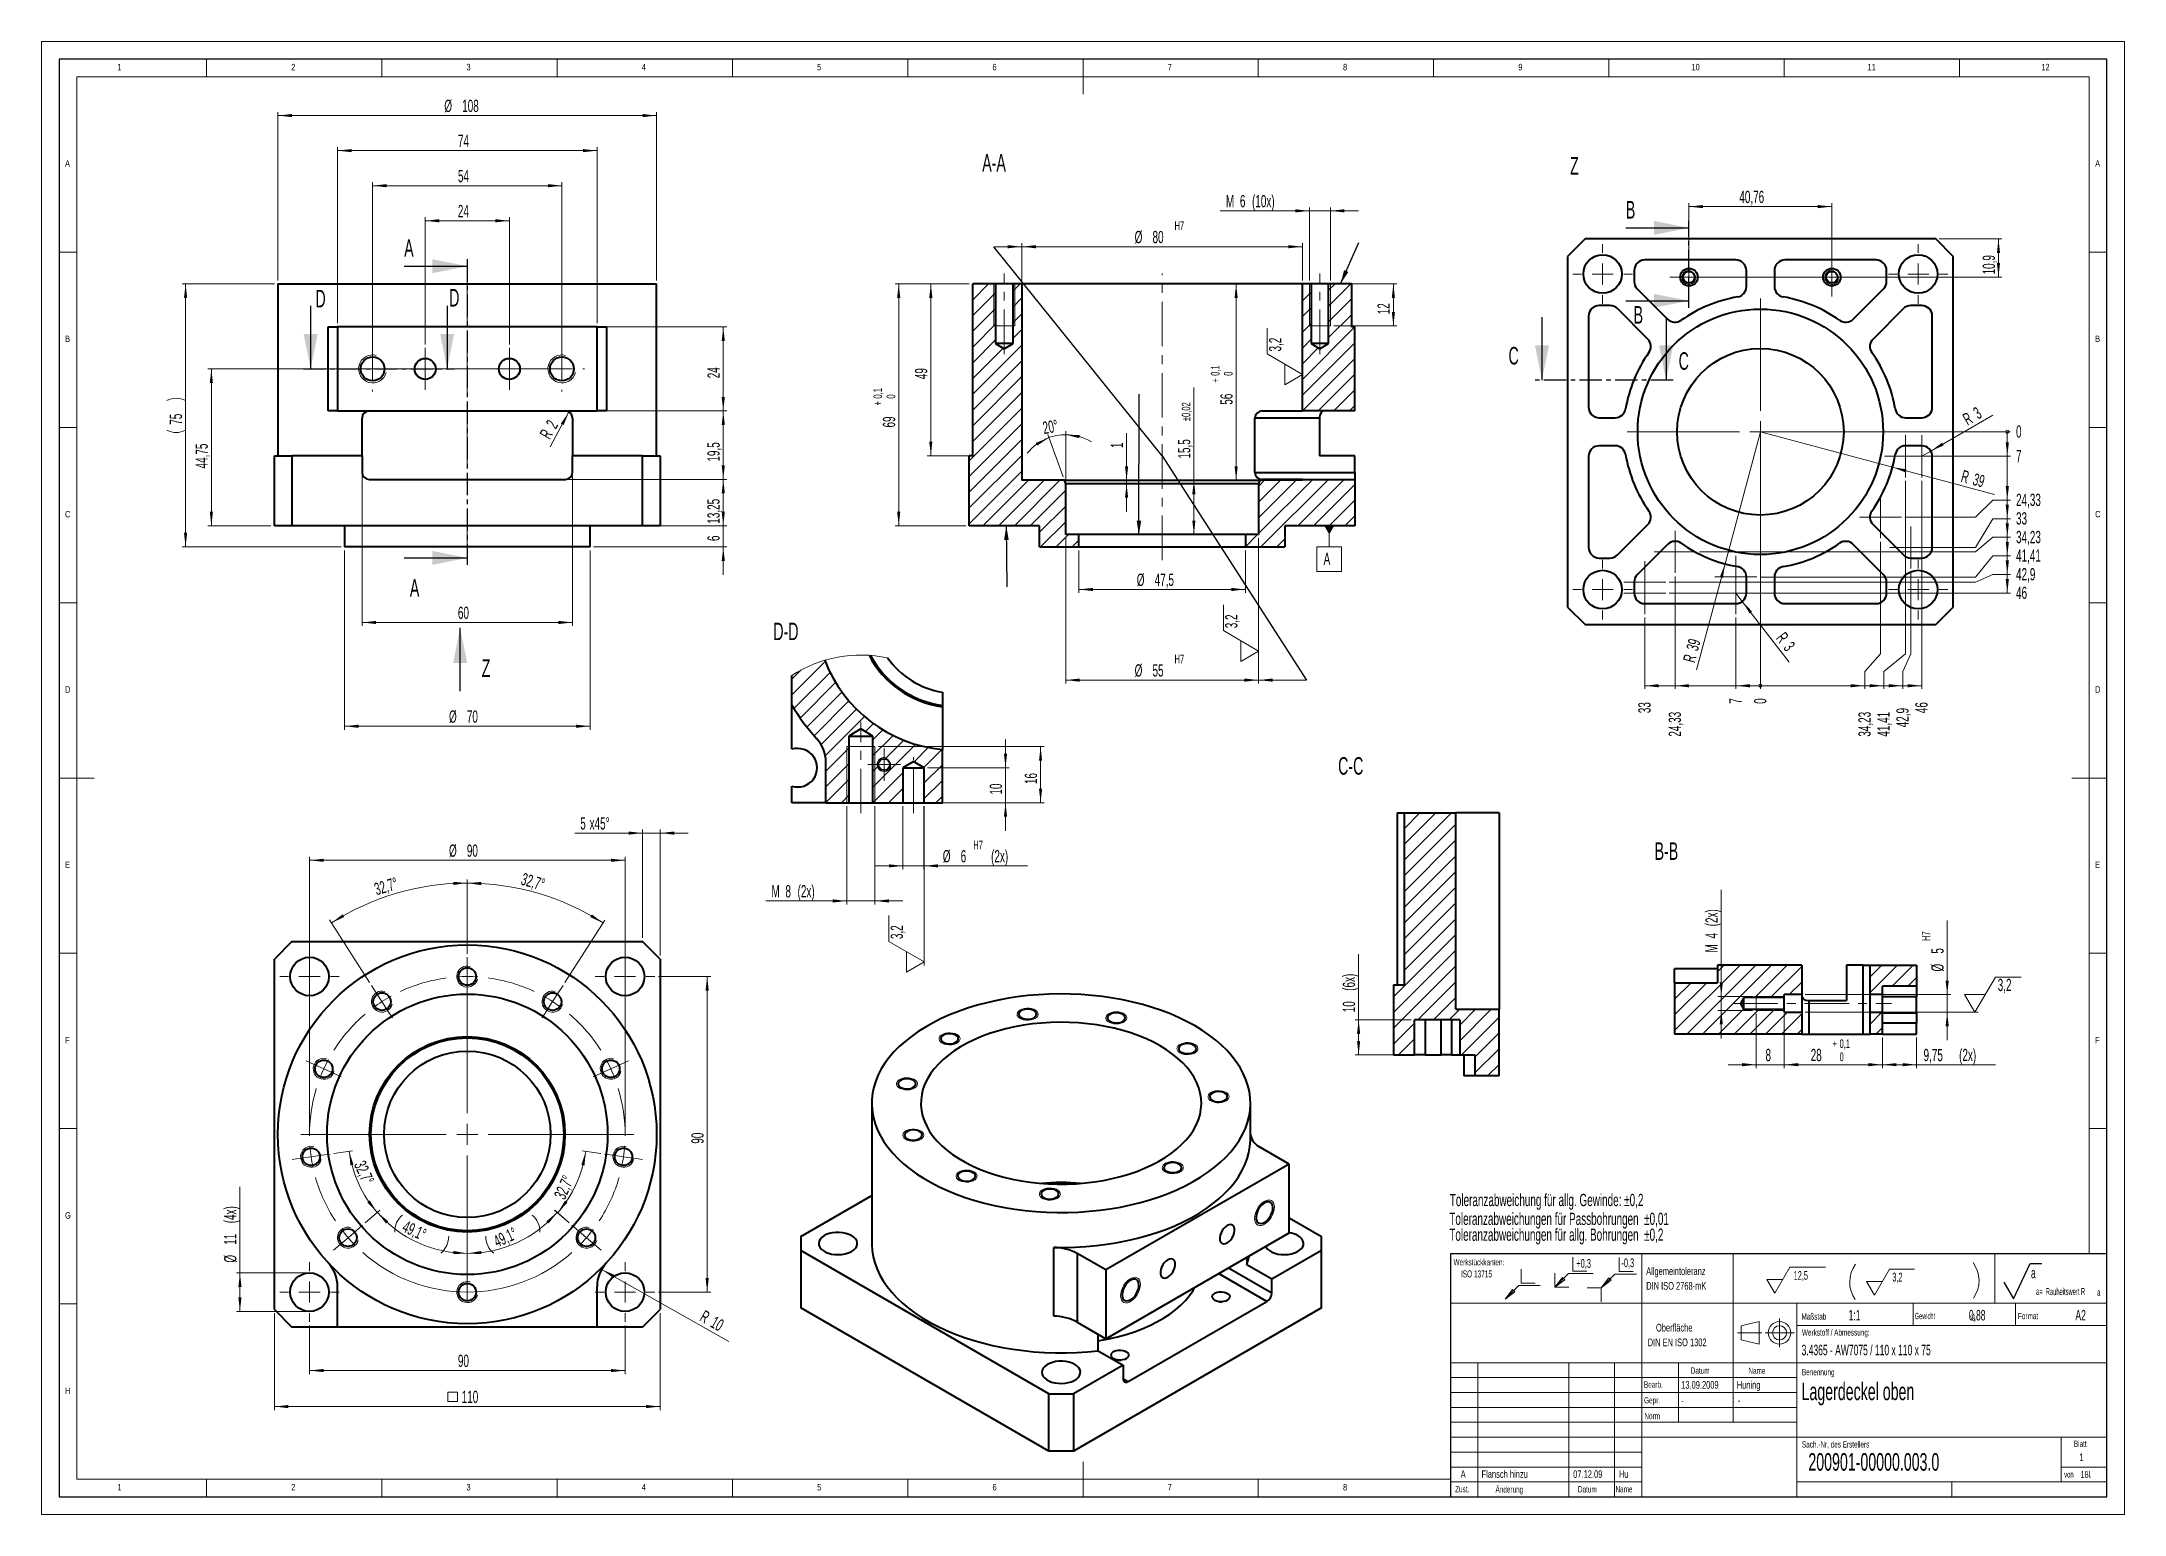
# Model space of a CAD drawing. Header units: millimetres. Extents: x 0 to 594, y 0 to 420.
import ezdxf

# ---------------------------------------------------------------- set-up
doc = ezdxf.new("R2010")
doc.units = ezdxf.units.MM
for name, pattern in [('CENTER', [10.16, 6.35, -1.27, 1.27, -1.27]), ('CENTERX2', [20.32, 12.7, -2.54, 2.54, -2.54]), ('HIDDEN', [1.905, 1.27, -0.635])]:
    doc.linetypes.add(name, pattern=pattern)
doc.layers.add('SLD-0', color=7, linetype='Continuous')
doc.styles.add('SLDTEXTSTYLE0', font='TXT', dxfattribs={"width": 0.554584})
doc.styles.add('SLDTEXTSTYLE1', font='TXT', dxfattribs={"width": 0.605})
doc.styles.add('SLDTEXTSTYLE2', font='TXT', dxfattribs={"width": 0.491563})
doc.styles.add('SLDTEXTSTYLE3', font='TXT', dxfattribs={"width": 0.75})
doc.styles.add('SLDTEXTSTYLE4', font='TXT', dxfattribs={"width": 0.530484})
doc.styles.add('SLDTEXTSTYLE5', font='TXT', dxfattribs={"width": 0.548462})
doc.dimstyles.new('SLDDIMSTYLE0', dxfattribs={"dimtxt": 3.5, "dimasz": 4, "dimexe": 0, "dimexo": 0.0625, "dimgap": 0.875, "dimtad": 1, "dimrnd": 1e-09, "dimzin": 12, "dimdsep": 46, "dimtxsty": 'SLDTEXTSTYLE1', "dimsah": 1, "dimcen": 0.09, "dimadec": 0, "dimazin": 0, "dimtfac": 1, "dimtdec": 1, "dimtofl": 0, "dimtmove": 0, "dimatfit": 3, "dimfxl": 1, "dimfrac": 2, "dimtolj": 1, "dimtzin": 12, "dimarcsym": 0})
doc.dimstyles.new('SLDDIMSTYLE1', dxfattribs={"dimtxt": 3.5, "dimasz": 4, "dimexe": 0, "dimexo": 0.0625, "dimgap": 0.875, "dimtad": 1, "dimrnd": 1e-09, "dimzin": 12, "dimdsep": 46, "dimtxsty": 'SLDTEXTSTYLE1', "dimsah": 1, "dimcen": 0, "dimadec": 0, "dimazin": 0, "dimtfac": 1, "dimtdec": 1, "dimtofl": 0, "dimtmove": 1, "dimatfit": 3, "dimfxl": 1, "dimfrac": 2, "dimtolj": 1, "dimtzin": 12, "dimarcsym": 0})
doc.dimstyles.new('SLDDIMSTYLE10', dxfattribs={"dimtxt": 3.5, "dimasz": 4, "dimexe": 0, "dimexo": 0.0625, "dimgap": 0.875, "dimtad": 1, "dimrnd": 1e-09, "dimzin": 12, "dimdsep": 46, "dimtxsty": 'SLDTEXTSTYLE1', "dimsah": 1, "dimcen": 0.09, "dimadec": 0, "dimazin": 0, "dimtol": 1, "dimtp": 0.02, "dimtm": 0.02, "dimtfac": 1, "dimtofl": 0, "dimtmove": 0, "dimatfit": 3, "dimfxl": 1, "dimfrac": 2, "dimtolj": 1, "dimarcsym": 0})
doc.dimstyles.new('SLDDIMSTYLE12', dxfattribs={"dimtxt": 0, "dimasz": 4, "dimexe": 0, "dimexo": 0.0625, "dimgap": 0, "dimtad": 0, "dimtih": 1, "dimtoh": 1, "dimdec": 0, "dimrnd": 1e-09, "dimzin": 0, "dimdsep": 46, "dimtxsty": 'Standard', "dimsah": 1, "dimcen": 0.09, "dimadec": 0, "dimazin": 0, "dimtfac": 4, "dimtdec": 0, "dimtofl": 0, "dimtmove": 0, "dimatfit": 3, "dimfxl": 1, "dimfrac": 2, "dimtolj": 1, "dimtzin": 0, "dimarcsym": 0})
doc.dimstyles.new('SLDDIMSTYLE13', dxfattribs={"dimtxt": 0, "dimasz": 4, "dimexe": 0, "dimexo": 0.0625, "dimgap": 0, "dimtad": 0, "dimtih": 1, "dimtoh": 1, "dimdec": 0, "dimrnd": 1e-09, "dimzin": 0, "dimdsep": 46, "dimtxsty": 'Standard', "dimblk1": 'NONE', "dimblk2": 'NONE', "dimsah": 1, "dimcen": 0.09, "dimadec": 0, "dimazin": 0, "dimtfac": 4, "dimtdec": 0, "dimtofl": 0, "dimtmove": 0, "dimatfit": 3, "dimldrblk": 'NONE', "dimfxl": 1, "dimfrac": 2, "dimtolj": 1, "dimtzin": 0, "dimarcsym": 0})
doc.dimstyles.new('SLDDIMSTYLE14', dxfattribs={"dimtxt": 3.5, "dimasz": 4, "dimexe": 0, "dimexo": 0.0625, "dimgap": 0.875, "dimtad": 1, "dimrnd": 1e-09, "dimzin": 12, "dimdsep": 46, "dimtxsty": 'SLDTEXTSTYLE1', "dimsah": 1, "dimcen": 0.09, "dimadec": 0, "dimazin": 0, "dimtfac": 1, "dimtdec": 1, "dimtofl": 0, "dimtmove": 0, "dimatfit": 3, "dimfxl": 1, "dimfrac": 2, "dimtolj": 1, "dimtzin": 12, "dimarcsym": 0})
doc.dimstyles.new('SLDDIMSTYLE2', dxfattribs={"dimtxt": 3.5, "dimasz": 4, "dimexe": 0, "dimexo": 0.0625, "dimgap": 0.875, "dimtad": 1, "dimrnd": 1e-09, "dimzin": 12, "dimdsep": 46, "dimtxsty": 'SLDTEXTSTYLE1', "dimsah": 1, "dimcen": 0.09, "dimadec": 0, "dimazin": 0, "dimtfac": 1, "dimtdec": 1, "dimtofl": 0, "dimtmove": 0, "dimatfit": 3, "dimfxl": 1, "dimfrac": 2, "dimtolj": 1, "dimtzin": 12, "dimarcsym": 0})
doc.dimstyles.new('SLDDIMSTYLE3', dxfattribs={"dimtxt": 3.5, "dimasz": 4, "dimexe": 0, "dimexo": 0.0625, "dimgap": 0.875, "dimtad": 1, "dimdec": 4, "dimzin": 12, "dimdsep": 46, "dimtxsty": 'SLDTEXTSTYLE1', "dimsah": 1, "dimcen": 0.09, "dimadec": 1, "dimazin": 0, "dimtfac": 1, "dimtdec": 1, "dimtofl": 0, "dimtmove": 0, "dimatfit": 3, "dimfxl": 1, "dimfrac": 2, "dimtolj": 1, "dimtzin": 12, "dimarcsym": 0})
doc.dimstyles.new('SLDDIMSTYLE4', dxfattribs={"dimtxt": 3.5, "dimasz": 0.3, "dimexe": 0, "dimexo": 0.0625, "dimgap": 0.875, "dimtad": 0, "dimtih": 1, "dimtoh": 1, "dimdec": 0, "dimrnd": 1e-09, "dimzin": 12, "dimdsep": 46, "dimtxsty": 'SLDTEXTSTYLE1', "dimblk1": 'ORIGIN', "dimblk2": 'ORIGIN', "dimsah": 1, "dimcen": 0.09, "dimadec": 0, "dimazin": 0, "dimtfac": 1, "dimtdec": 1, "dimtofl": 0, "dimtmove": 0, "dimatfit": 3, "dimldrblk": 'ORIGIN', "dimfxl": 1, "dimfrac": 2, "dimtolj": 1, "dimtzin": 12, "dimarcsym": 0})
doc.dimstyles.new('SLDDIMSTYLE5', dxfattribs={"dimtxt": 3.5, "dimasz": 4, "dimexe": 0, "dimexo": 0.0625, "dimgap": 0.875, "dimtad": 0, "dimtih": 1, "dimtoh": 1, "dimrnd": 1e-09, "dimzin": 12, "dimdsep": 46, "dimtxsty": 'SLDTEXTSTYLE1', "dimsah": 1, "dimcen": 0.09, "dimadec": 0, "dimazin": 0, "dimtfac": 1, "dimtdec": 1, "dimtofl": 0, "dimtmove": 0, "dimatfit": 3, "dimfxl": 1, "dimfrac": 2, "dimtolj": 1, "dimtzin": 12, "dimarcsym": 0})
doc.dimstyles.new('SLDDIMSTYLE6', dxfattribs={"dimtxt": 3.5, "dimasz": 4, "dimexe": 0, "dimexo": 0.0625, "dimgap": 0.875, "dimtad": 1, "dimrnd": 1e-09, "dimzin": 12, "dimdsep": 46, "dimtxsty": 'SLDTEXTSTYLE1', "dimsah": 1, "dimcen": 0, "dimadec": 0, "dimazin": 0, "dimtfac": 1, "dimtdec": 1, "dimtofl": 0, "dimtmove": 0, "dimatfit": 3, "dimfxl": 1, "dimfrac": 2, "dimtolj": 1, "dimtzin": 12, "dimarcsym": 0})
doc.dimstyles.new('SLDDIMSTYLE7', dxfattribs={"dimtxt": 3.5, "dimasz": 4, "dimexe": 0, "dimexo": 0.0625, "dimgap": 0.875, "dimtad": 1, "dimdec": 4, "dimzin": 12, "dimdsep": 46, "dimtxsty": 'SLDTEXTSTYLE1', "dimsah": 1, "dimcen": 0.09, "dimazin": 0, "dimtfac": 1, "dimtdec": 1, "dimtofl": 0, "dimtmove": 0, "dimatfit": 3, "dimfxl": 1, "dimfrac": 2, "dimtolj": 1, "dimtzin": 12, "dimarcsym": 0})
doc.dimstyles.new('SLDDIMSTYLE8', dxfattribs={"dimtxt": 3.5, "dimasz": 4, "dimexe": 0, "dimexo": 0.0625, "dimgap": 0.875, "dimtad": 1, "dimrnd": 1e-09, "dimzin": 12, "dimdsep": 46, "dimtxsty": 'SLDTEXTSTYLE1', "dimsah": 1, "dimcen": 0.09, "dimadec": 0, "dimazin": 0, "dimtfac": 1, "dimtdec": 1, "dimtofl": 0, "dimtmove": 0, "dimatfit": 3, "dimfxl": 1, "dimfrac": 2, "dimtolj": 1, "dimtzin": 12, "dimarcsym": 0})
doc.dimstyles.new('SLDDIMSTYLE9', dxfattribs={"dimtxt": 3.5, "dimasz": 4, "dimexe": 0, "dimexo": 0.0625, "dimgap": 0.875, "dimtad": 1, "dimrnd": 1e-09, "dimzin": 12, "dimdsep": 46, "dimtxsty": 'SLDTEXTSTYLE1', "dimsah": 1, "dimcen": 0.09, "dimadec": 0, "dimazin": 0, "dimtol": 1, "dimtp": 0.1, "dimtfac": 1, "dimtdec": 1, "dimtofl": 0, "dimtmove": 0, "dimatfit": 3, "dimfxl": 1, "dimfrac": 2, "dimtolj": 1, "dimarcsym": 0})

msp = doc.modelspace()

# ---------------------------------------------------------------- texts
at = {"color": 7, "linetype": 'Continuous', "lineweight": 0, "attachment_point": 1}
for s, insert, char_height, style in [('1', (21.58334, 413.66802), 1.85208, 'SLDTEXTSTYLE3'), ('2', (71.16667, 413.66802), 1.85208, 'SLDTEXTSTYLE3'), ('3', (121.16667, 413.66802), 1.85208, 'SLDTEXTSTYLE3'), ('4', (171.16667, 413.66802), 1.85208, 'SLDTEXTSTYLE3'), ('5', (221.16667, 413.66802), 1.85208, 'SLDTEXTSTYLE3'), ('6', (271.16667, 413.66802), 1.85208, 'SLDTEXTSTYLE3'), ('7', (321.16667, 413.66802), 1.85208, 'SLDTEXTSTYLE3'), ('8', (371.16667, 413.66802), 1.85208, 'SLDTEXTSTYLE3'), ('9', (421.16667, 413.66802), 1.85208, 'SLDTEXTSTYLE3'), ('10', (470.54167, 413.66802), 1.852083, 'SLDTEXTSTYLE3'), ('11', (520.75001, 413.66802), 1.852083, 'SLDTEXTSTYLE3'), ('12', (570.33334, 413.66802), 1.852083, 'SLDTEXTSTYLE3'), ('A', (6.66667, 386.16802), 1.85208, 'SLDTEXTSTYLE3'), ('A-A', (268.25965, 387.96354), 5, 'SLDTEXTSTYLE1'), ('Z', (435.91415, 387.11169), 5, 'SLDTEXTSTYLE1'), ('A', (585.66668, 386.16802), 1.85208, 'SLDTEXTSTYLE3'), ('B', (6.66667, 336.16802), 1.85208, 'SLDTEXTSTYLE3'), ('B', (585.66668, 336.16802), 1.85208, 'SLDTEXTSTYLE3'), ('C', (6.66667, 286.16802), 1.85208, 'SLDTEXTSTYLE3'), ('C', (585.66668, 286.16802), 1.85208, 'SLDTEXTSTYLE3'), ('D-D', (208.67443, 254.31284), 5, 'SLDTEXTSTYLE1'), ('D', (6.66667, 236.16802), 1.85208, 'SLDTEXTSTYLE3'), ('D', (585.66668, 236.16802), 1.85208, 'SLDTEXTSTYLE3'), ('C-C', (369.76324, 215.95347), 5, 'SLDTEXTSTYLE1'), ('B-B', (460.02562, 191.65042), 5, 'SLDTEXTSTYLE1'), ('E', (6.66667, 186.16802), 1.85208, 'SLDTEXTSTYLE3'), ('E', (585.66668, 186.16802), 1.85208, 'SLDTEXTSTYLE3'), ('F', (6.66667, 136.16802), 1.85208, 'SLDTEXTSTYLE3'), ('F', (585.66668, 136.16802), 1.85208, 'SLDTEXTSTYLE3'), ('G', (6.66667, 86.16802), 1.85208, 'SLDTEXTSTYLE3'), ('Werkstückkanten:    ', (402.68768, 72.80307), 1.8, 'SLDTEXTSTYLE1'), ('ISO 13715', (404.79765, 69.5669), 2, 'SLDTEXTSTYLE0'), ('Maßstab', (501.90763, 57.32926), 1.8, 'SLDTEXTSTYLE1'), ('1:1', (515.35794, 58.2998), 3, 'SLDTEXTSTYLE1'), ('Gewicht                      kg', (534.23135, 57.46739), 1.8, 'SLDTEXTSTYLE4'), ('0,88', (549.66877, 58.2998), 3, 'SLDTEXTSTYLE1'), ('Format', (563.65423, 57.46739), 1.8, 'SLDTEXTSTYLE1'), ('A2', (580.05245, 58.2998), 3, 'SLDTEXTSTYLE1'), ('3.4365 - AW7075 / 110 x 110 x 75', (501.95049, 48.36924), 3, 'SLDTEXTSTYLE1'), ('Werkstoff / Abmessung:', (502.04576, 52.77079), 1.8, 'SLDTEXTSTYLE1'), ('Datum', (470.33573, 41.90763), 1.8, 'SLDTEXTSTYLE1'), ('Name', (486.77602, 41.87554), 1.8, 'SLDTEXTSTYLE1'), ('H', (6.66667, 36.16802), 1.85208, 'SLDTEXTSTYLE3'), ('Bearb.', (456.98914, 37.90382), 1.8, 'SLDTEXTSTYLE1'), ('13.09.2009', (467.62259, 38.02246), 2.2, 'SLDTEXTSTYLE1'), ('Huning', (483.46006, 38.00576), 2.2, 'SLDTEXTSTYLE1'), ('Benennung', (502.04576, 41.44367), 1.8, 'SLDTEXTSTYLE1'), ('Lagerdeckel oben', (501.94, 37.56931), 5, 'SLDTEXTSTYLE1'), ('Gepr.', (457.03151, 33.43858), 1.8, 'SLDTEXTSTYLE1'), ('-', (467.63925, 33.58852), 2.2, 'SLDTEXTSTYLE1'), ('-', (483.78993, 33.65331), 2.2, 'SLDTEXTSTYLE1'), ('Norm', (457.11323, 28.94359), 1.8, 'SLDTEXTSTYLE1'), ('Sach.-Nr, des Erstellers', (502.04576, 20.86147), 1.8, 'SLDTEXTSTYLE1'), ('Blatt', (579.60668, 21.02512), 1.8, 'SLDTEXTSTYLE1'), ('A', (404.71392, 12.53271), 2.11667, 'SLDTEXTSTYLE1'), ('Flansch hinzu', (410.66313, 12.53271), 2.1166667, 'SLDTEXTSTYLE1'), ('07.12.09', (436.80491, 12.53271), 2.116667, 'SLDTEXTSTYLE1'), ('Hu', (449.84386, 12.53271), 2.116667, 'SLDTEXTSTYLE1'), ('200901-00000.003.0', (503.88195, 17.45545), 5, 'SLDTEXTSTYLE1'), ('von       Bl.', (576.85692, 12.27007), 1.8, 'SLDTEXTSTYLE5'), ('1', (581.19478, 17.37926), 2.2, 'SLDTEXTSTYLE1'), ('1', (581.52139, 12.34971), 2, 'SLDTEXTSTYLE1'), ('1', (21.58334, 8.66802), 1.85208, 'SLDTEXTSTYLE3'), ('2', (71.16667, 8.66802), 1.85208, 'SLDTEXTSTYLE3'), ('3', (121.16667, 8.66802), 1.85208, 'SLDTEXTSTYLE3'), ('4', (171.16667, 8.66802), 1.85208, 'SLDTEXTSTYLE3'), ('5', (221.16667, 8.66802), 1.85208, 'SLDTEXTSTYLE3'), ('6', (271.16667, 8.66802), 1.85208, 'SLDTEXTSTYLE3'), ('7', (321.16667, 8.66802), 1.85208, 'SLDTEXTSTYLE3'), ('8', (371.16667, 8.66802), 1.85208, 'SLDTEXTSTYLE3'), ('Zust.', (403.13584, 8.07501), 1.8, 'SLDTEXTSTYLE1'), ('Änderung', (414.64802, 8.01869), 1.8, 'SLDTEXTSTYLE1'), ('Datum', (438.15867, 8.03954), 1.8, 'SLDTEXTSTYLE1'), ('Name', (448.86355, 8.06771), 1.8, 'SLDTEXTSTYLE1')]:
    msp.add_mtext(s, dxfattribs=dict(at, insert=insert, char_height=char_height, style=style))
at = {"color": 7, "linetype": 'Continuous', "char_height": 5, "attachment_point": 1, "style": 'SLDTEXTSTYLE1'}
for s, insert in [('B', (451.82335, 374.55957)), ('A', (103.39517, 363.64346)), ('D', (78.07697, 349.20971)), ('D', (116.22147, 349.46149)), ('B', (454.04147, 344.5811)), ('C', (418.36042, 332.9277)), ('C', (466.88421, 331.41563)), ('A', (105.01656, 266.70704))]:
    msp.add_mtext(s, dxfattribs=dict(at, insert=insert))
at = {"color": 8, "linetype": 'Continuous', "lineweight": 0, "insert": (401.60888, 91.39773), "char_height": 3.5, "attachment_point": 1, "style": 'SLDTEXTSTYLE1'}
msp.add_mtext('Toleranzabweichung für allg. Gewinde: ±0,2', dxfattribs=at)

# ---------------------------------------------------------------- blocks, each defined once
blk = doc.blocks.new('Block30')
at = {"color": 7, "linetype": 'Continuous', "lineweight": 0}
for p, q in [((2.23, 0), (6.51, 7.42)), ((6.51, 7.42), (16.66, 7.42)), ((0, 3.86), (4.46, 3.86)), ((0, 3.86), (2.23, 0))]:
    blk.add_line(p, q, dxfattribs=at)
at = {"color": 7, "linetype": 'Continuous', "lineweight": 0, "insert": (7.63, 6.32), "char_height": 2.5, "attachment_point": 1, "style": 'SLDTEXTSTYLE1'}
blk.add_mtext('12,5', dxfattribs=at)
blk = doc.blocks.new('Block31')
at = {"color": 7, "linetype": 'Continuous', "lineweight": 0}
blk.add_arc((8.57, 4.98), 8.57, 143.21919, 215.53047, dxfattribs=at)
blk = doc.blocks.new('Block32')
at = {"color": 7, "linetype": 'Continuous', "lineweight": 0}
blk.add_arc((-6.86, 4.98), 8.57, 324.46953, 36.78081, dxfattribs=at)
blk = doc.blocks.new('Block26')
at = {"color": 9, "linetype": 'Continuous', "lineweight": 0}
for p, q in [((4.596194, 4.596194), (4.596194, 8.596194)), ((0, 0), (3.896194, 3.896194)), ((0, 0), (2.149051, 2.800697)), ((0, 0), (2.800697, 2.14905)), ((2.149051, 2.800697), (2.800697, 2.14905)), ((3.896194, 3.896194), (10.010473, 3.896194)), ((4.596194, 4.596194), (8.596194, 4.596194))]:
    blk.add_line(p, q, dxfattribs=at)
blk = doc.blocks.new('Block27')
at = {"color": 9, "linetype": 'Continuous', "lineweight": 0}
for p, q in [((9.1, 8.6), (9.1, 12.6)), ((4, 4), (7.9, 7.9)), ((4, 4), (6.15, 6.8)), ((4, 4), (6.8, 6.15)), ((6.15, 6.8), (6.8, 6.15)), ((7.9, 7.9), (14.01, 7.9)), ((9.1, 8.6), (13.1, 8.6)), ((0, 4), (4, 4)), ((4, 0), (4, 4))]:
    blk.add_line(p, q, dxfattribs=at)
at = {"color": 7, "linetype": 'Continuous', "lineweight": 0, "insert": (9.73, 12.36), "char_height": 2.5, "attachment_point": 1, "style": 'SLDTEXTSTYLE0'}
blk.add_mtext('-0,3', dxfattribs=at)
blk = doc.blocks.new('Block28')
at = {"layer": 'SLD-0'}
for p, q in [((2.77, 0), (7.58, 10.04)), ((7.58, 10.04), (10.86, 10.04)), ((0, 4.71), (2.77, 0))]:
    blk.add_line(p, q, dxfattribs=at)
at = {"layer": 'SLD-0', "attachment_point": 1}
for s, insert, char_height, style in [('a', (7.79, 8.85), 3, 'SLDTEXTSTYLE1'), ('a=', (9.24, 3.08), 2, 'SLDTEXTSTYLE2'), ('Rauheitswert R', (12.01, 3.03), 2, 'SLDTEXTSTYLE2'), ('a', (26.68, 2.78), 2, 'SLDTEXTSTYLE2')]:
    blk.add_mtext(s, dxfattribs=dict(at, insert=insert, char_height=char_height, style=style))
blk = doc.blocks.new('Block29')
at = {"layer": 'SLD-0', "color": 7, "linetype": 'Continuous', "lineweight": 0}
for p, q in [((6.51, 7.42), (2.23, 0)), ((6.51, 7.42), (13.68, 7.42)), ((2.23, 0), (0, 3.86)), ((0, 3.86), (4.46, 3.86))]:
    blk.add_line(p, q, dxfattribs=at)
at = {"layer": 'SLD-0', "insert": (7.34, 6.36), "char_height": 2.5, "attachment_point": 1, "style": 'SLDTEXTSTYLE1'}
blk.add_mtext('3,2', dxfattribs=at)
blk = doc.blocks.new('Block25')
at = {"color": 9, "linetype": 'Continuous', "lineweight": 0}
for p, q in [((5.1, 4.6), (5.1, 8.6)), ((0, 0), (0, 4)), ((0, 0), (3.9, 3.9)), ((0, 0), (2.15, 2.8)), ((0, 0), (2.8, 2.15)), ((0, 0), (4, 0)), ((2.15, 2.8), (2.8, 2.15)), ((3.9, 3.9), (10.96, 3.9)), ((5.1, 4.6), (9.1, 4.6))]:
    blk.add_line(p, q, dxfattribs=at)
at = {"color": 7, "linetype": 'Continuous', "lineweight": 0, "insert": (6.11, 8.05), "char_height": 2.5, "attachment_point": 1, "style": 'SLDTEXTSTYLE0'}
blk.add_mtext('+0,3', dxfattribs=at)
blk = doc.blocks.new('SW_NOTE_0')
at = {"color": 0, "linetype": 'Continuous', "lineweight": 0, "char_height": 2.2, "attachment_point": 1, "style": 'SLDTEXTSTYLE1'}
for s, insert in [('Allgemeintoleranz', (0, 2.84)), ('DIN ISO 2768-mK', (0, -1.36))]:
    blk.add_mtext(s, dxfattribs=dict(at, insert=insert))
blk = doc.blocks.new('SW_NOTE_1')
at = {"color": 0, "linetype": 'Continuous', "lineweight": 0, "char_height": 2.2, "attachment_point": 1, "style": 'SLDTEXTSTYLE1'}
for s, insert in [('    Oberfläche', (0, 2.84)), ('DIN EN ISO 1302', (0, -1.36))]:
    blk.add_mtext(s, dxfattribs=dict(at, insert=insert))
blk = doc.blocks.new('SW_NOTE_2')
at = {"color": 0, "linetype": 'Continuous', "lineweight": 0, "char_height": 3.5, "attachment_point": 1, "style": 'SLDTEXTSTYLE1'}
for s, insert in [('Toleranzabweichungen für Passbohrungen  ±0,01', (0, 4.51)), ('Toleranzabweichungen für allg. Bohrungen  ±0,2', (0, -0.01))]:
    blk.add_mtext(s, dxfattribs=dict(at, insert=insert))
blk = doc.blocks.new('*D12')
at = {"color": 7, "linetype": 'Continuous', "lineweight": 15}
for p, q in [((67.4, 351.92), (67.4, 399.92)), ((175.4, 398.92), (67.4, 398.92)), ((175.4, 351.92), (175.4, 399.92))]:
    blk.add_line(p, q, dxfattribs=at)
for points in [[(67.4, 398.92), (71.4, 398.47), (71.4, 399.37)], [(175.4, 398.92), (171.4, 399.37), (171.4, 398.47)]]:
    blk.add_solid(points, dxfattribs=at)
at = {"color": 7, "linetype": 'Continuous', "lineweight": 15, "char_height": 3.5, "attachment_point": 1, "style": 'SLDTEXTSTYLE1'}
for s, insert in [('%%c', (114.84, 403.43)), ('108', (119.94, 403.43))]:
    blk.add_mtext(s, dxfattribs=dict(at, insert=insert))
blk = doc.blocks.new('*D13')
at = {"color": 7, "linetype": 'Continuous', "lineweight": 15}
for p, q in [((150.4, 295.17), (195.4, 295.17)), ((194.4, 281.92), (194.4, 295.17)), ((177.4, 281.92), (195.4, 281.92))]:
    blk.add_line(p, q, dxfattribs=at)
for points in [[(194.4, 295.17), (193.95, 291.17), (194.85, 291.17)], [(194.4, 281.92), (194.85, 285.92), (193.95, 285.92)]]:
    blk.add_solid(points, dxfattribs=at)
at = {"color": 7, "linetype": 'Continuous', "lineweight": 15, "insert": (189.88, 282.53), "char_height": 3.5, "attachment_point": 1, "rotation": 90, "style": 'SLDTEXTSTYLE1'}
blk.add_mtext('13,25', dxfattribs=at)
blk = doc.blocks.new('*D14')
at = {"color": 7, "linetype": 'Continuous', "lineweight": 15}
for p, q in [((94.4, 314.67), (195.4, 314.67)), ((194.4, 295.17), (194.4, 314.67)), ((150.4, 295.17), (195.4, 295.17))]:
    blk.add_line(p, q, dxfattribs=at)
for points in [[(194.4, 314.67), (193.95, 310.67), (194.85, 310.67)], [(194.4, 295.17), (194.85, 299.17), (193.95, 299.17)]]:
    blk.add_solid(points, dxfattribs=at)
at = {"color": 7, "linetype": 'Continuous', "lineweight": 15, "insert": (189.88, 300.24), "char_height": 3.5, "attachment_point": 1, "rotation": 90, "style": 'SLDTEXTSTYLE1'}
blk.add_mtext('19,5', dxfattribs=at)
blk = doc.blocks.new('*D15')
at = {"color": 7, "linetype": 'Continuous', "lineweight": 15}
for p, q in [((91.4, 296.17), (91.4, 253.36)), ((151.4, 296.17), (151.4, 253.36)), ((151.4, 254.36), (91.4, 254.36))]:
    blk.add_line(p, q, dxfattribs=at)
for points in [[(91.4, 254.36), (95.4, 253.91), (95.4, 254.81)], [(151.4, 254.36), (147.4, 254.81), (147.4, 253.91)]]:
    blk.add_solid(points, dxfattribs=at)
at = {"color": 7, "linetype": 'Continuous', "lineweight": 15, "insert": (118.72, 258.87), "char_height": 3.5, "attachment_point": 1, "style": 'SLDTEXTSTYLE1'}
blk.add_mtext('60', dxfattribs=at)
blk = doc.blocks.new('*D16')
at = {"color": 7, "linetype": 'Continuous', "lineweight": 15}
blk.add_line((150.4, 314.4), (145, 304.45), dxfattribs=at)
blk.add_solid([(150.4, 314.4), (148.09, 311.1), (148.88, 310.67)], dxfattribs=at)
at = {"color": 7, "linetype": 'Continuous', "lineweight": 15, "char_height": 3.5, "attachment_point": 1, "rotation": 60, "style": 'SLDTEXTSTYLE1'}
for s, insert in [('R', (141.88, 308.09)), ('2', (143.62, 311.09))]:
    blk.add_mtext(s, dxfattribs=dict(at, insert=insert))
blk = doc.blocks.new('*D17')
at = {"color": 7, "linetype": 'Continuous', "lineweight": 15}
for p, q in [((194.4, 281.92), (194.4, 289.92)), ((157.4, 281.92), (195.4, 281.92)), ((194.4, 275.92), (194.4, 281.92)), ((157.4, 275.92), (195.4, 275.92)), ((194.4, 275.92), (194.4, 267.92))]:
    blk.add_line(p, q, dxfattribs=at)
for points in [[(194.4, 281.92), (194.85, 285.92), (193.95, 285.92)], [(194.4, 275.92), (193.95, 271.92), (194.85, 271.92)]]:
    blk.add_solid(points, dxfattribs=at)
at = {"color": 7, "linetype": 'Continuous', "lineweight": 15, "insert": (189.88, 277.58), "char_height": 3.5, "attachment_point": 1, "rotation": 90, "style": 'SLDTEXTSTYLE1'}
blk.add_mtext('6', dxfattribs=at)
blk = doc.blocks.new('*D18')
at = {"color": 7, "linetype": 'Continuous', "lineweight": 15}
for p, q in [((66.4, 350.92), (40.05, 350.92)), ((41.05, 275.92), (41.05, 350.92)), ((85.4, 275.92), (40.05, 275.92))]:
    blk.add_line(p, q, dxfattribs=at)
for centre, start, end in [((38.36, 312.3), 63.43495, 116.56505), ((38.36, 314.53), 243.43495, 296.56505)]:
    blk.add_arc(centre, 6, start, end, dxfattribs=at)
for points in [[(41.05, 350.92), (40.6, 346.92), (41.5, 346.92)], [(41.05, 275.92), (41.5, 279.92), (40.6, 279.92)]]:
    blk.add_solid(points, dxfattribs=at)
at = {"color": 7, "linetype": 'Continuous', "lineweight": 15, "insert": (36.54, 310.75), "char_height": 3.5, "attachment_point": 1, "rotation": 90, "style": 'SLDTEXTSTYLE1'}
blk.add_mtext('75', dxfattribs=at)
blk = doc.blocks.new('*D19')
at = {"color": 7, "linetype": 'Continuous', "lineweight": 15}
for p, q in [((86.4, 274.92), (86.4, 223.76)), ((156.4, 274.92), (156.4, 223.76)), ((86.4, 224.76), (156.4, 224.76))]:
    blk.add_line(p, q, dxfattribs=at)
for points in [[(86.4, 224.76), (90.4, 224.31), (90.4, 225.21)], [(156.4, 224.76), (152.4, 225.21), (152.4, 224.31)]]:
    blk.add_solid(points, dxfattribs=at)
at = {"color": 7, "linetype": 'Continuous', "lineweight": 15, "char_height": 3.5, "attachment_point": 1, "style": 'SLDTEXTSTYLE1'}
for s, insert in [('%%c', (116.18, 229.27)), ('70', (121.27, 229.27))]:
    blk.add_mtext(s, dxfattribs=dict(at, insert=insert))
blk = doc.blocks.new('*D20')
at = {"color": 7, "linetype": 'Continuous', "lineweight": 15}
for p, q in [((159.4, 338.67), (195.4, 338.67)), ((194.4, 314.67), (194.4, 338.67)), ((159.4, 314.67), (195.4, 314.67))]:
    blk.add_line(p, q, dxfattribs=at)
for points in [[(194.4, 338.67), (193.95, 334.67), (194.85, 334.67)], [(194.4, 314.67), (194.85, 318.67), (193.95, 318.67)]]:
    blk.add_solid(points, dxfattribs=at)
at = {"color": 7, "linetype": 'Continuous', "lineweight": 15, "insert": (189.88, 324), "char_height": 3.5, "attachment_point": 1, "rotation": 90, "style": 'SLDTEXTSTYLE1'}
blk.add_mtext('24', dxfattribs=at)
blk = doc.blocks.new('*D21')
at = {"color": 7, "linetype": 'Continuous', "lineweight": 15}
for p, q in [((109.4, 333.67), (109.4, 369.92)), ((109.4, 368.92), (133.4, 368.92)), ((133.4, 333.67), (133.4, 369.92))]:
    blk.add_line(p, q, dxfattribs=at)
for points in [[(109.4, 368.92), (113.4, 368.47), (113.4, 369.37)], [(133.4, 368.92), (129.4, 369.37), (129.4, 368.47)]]:
    blk.add_solid(points, dxfattribs=at)
at = {"color": 7, "linetype": 'Continuous', "lineweight": 15, "insert": (118.72, 373.43), "char_height": 3.5, "attachment_point": 1, "style": 'SLDTEXTSTYLE1'}
blk.add_mtext('24', dxfattribs=at)
blk = doc.blocks.new('*D22')
at = {"color": 7, "linetype": 'Continuous', "lineweight": 15}
for p, q in [((94.4, 327.67), (94.4, 379.92)), ((94.4, 378.92), (148.4, 378.92)), ((148.4, 327.67), (148.4, 379.92))]:
    blk.add_line(p, q, dxfattribs=at)
for points in [[(94.4, 378.92), (98.4, 378.47), (98.4, 379.37)], [(148.4, 378.92), (144.4, 379.37), (144.4, 378.47)]]:
    blk.add_solid(points, dxfattribs=at)
at = {"color": 7, "linetype": 'Continuous', "lineweight": 15, "insert": (118.72, 383.43), "char_height": 3.5, "attachment_point": 1, "style": 'SLDTEXTSTYLE1'}
blk.add_mtext('54', dxfattribs=at)
blk = doc.blocks.new('*D23')
at = {"color": 7, "linetype": 'Continuous', "lineweight": 15}
for p, q in [((84.4, 339.67), (84.4, 389.92)), ((84.4, 388.92), (158.4, 388.92)), ((158.4, 339.67), (158.4, 389.92))]:
    blk.add_line(p, q, dxfattribs=at)
for points in [[(84.4, 388.92), (88.4, 388.47), (88.4, 389.37)], [(158.4, 388.92), (154.4, 389.37), (154.4, 388.47)]]:
    blk.add_solid(points, dxfattribs=at)
at = {"color": 7, "linetype": 'Continuous', "lineweight": 15, "insert": (118.72, 393.43), "char_height": 3.5, "attachment_point": 1, "style": 'SLDTEXTSTYLE1'}
blk.add_mtext('74', dxfattribs=at)
blk = doc.blocks.new('*D24')
at = {"color": 7, "linetype": 'Continuous', "lineweight": 15}
for p, q in [((147.4, 326.67), (47.4, 326.67)), ((48.4, 281.92), (48.4, 326.67)), ((65.4, 281.92), (47.4, 281.92))]:
    blk.add_line(p, q, dxfattribs=at)
for points in [[(48.4, 326.67), (47.95, 322.67), (48.85, 322.67)], [(48.4, 281.92), (48.85, 285.92), (47.95, 285.92)]]:
    blk.add_solid(points, dxfattribs=at)
at = {"color": 7, "linetype": 'Continuous', "lineweight": 15, "insert": (43.88, 298.28), "char_height": 3.5, "attachment_point": 1, "rotation": 90, "style": 'SLDTEXTSTYLE1'}
blk.add_mtext('44,75', dxfattribs=at)
blk = doc.blocks.new('SW_CENTERMARKSYMBOL_0')
at = {"color": 0, "linetype": 'Continuous', "lineweight": 0}
for p, q in [((0, 6), (0, 6.4)), ((-6, 0), (-6.4, 0)), ((0, 0), (-3, 0)), ((0, 0), (0, 3)), ((0, 0), (0, -3)), ((0, 0), (3, 0)), ((6, 0), (6.4, 0)), ((0, -6), (0, -6.4))]:
    blk.add_line(p, q, dxfattribs=at)
blk = doc.blocks.new('SW_CENTERMARKSYMBOL_1')
at = {"color": 0, "linetype": 'Continuous', "lineweight": 0}
for p, q in [((0, 3), (0, 6)), ((-3, 0), (-6, 0)), ((0, 0), (-3, 0)), ((0, 0), (0, 3)), ((0, 0), (0, -3)), ((0, 0), (3, 0)), ((3, 0), (6, 0)), ((0, -3), (0, -6))]:
    blk.add_line(p, q, dxfattribs=at)
blk = doc.blocks.new('SW_CENTERMARKSYMBOL_2')
at = {"color": 0, "linetype": 'Continuous', "lineweight": 0}
for p, q in [((0, 3), (0, 6)), ((-3, 0), (-6, 0)), ((0, 0), (-3, 0)), ((0, 0), (0, 3)), ((0, 0), (0, -3)), ((0, 0), (3, 0)), ((3, 0), (6, 0)), ((0, -3), (0, -6))]:
    blk.add_line(p, q, dxfattribs=at)
blk = doc.blocks.new('SW_CENTERMARKSYMBOL_3')
at = {"color": 0, "linetype": 'Continuous', "lineweight": 0}
for p, q in [((0, 6), (0, 6.4)), ((-6, 0), (-6.4, 0)), ((0, 0), (-3, 0)), ((0, 0), (0, 3)), ((0, 0), (0, -3)), ((0, 0), (3, 0)), ((6, 0), (6.4, 0)), ((0, -6), (0, -6.4))]:
    blk.add_line(p, q, dxfattribs=at)
blk = doc.blocks.new('SW_PROJECTIONARROW_0')
at = {"color": 0, "linetype": 'HIDDEN', "lineweight": 0}
blk.add_line((119.35, 234.8), (119.35, 252.8), dxfattribs=at)
blk.add_line((119.35, 234.8), (119.35, 252.8), dxfattribs=at)
at = {"color": 0, "linetype": 'Continuous', "lineweight": 30}
blk.add_line((119.35, 234.8), (119.35, 252.8), dxfattribs=at)
at = {"color": 0, "linetype": 'Continuous', "lineweight": 40}
blk.add_solid([(119.35, 252.8), (117.35, 242.8), (121.35, 242.8)], dxfattribs=at)
blk.add_solid([(119.35, 252.8), (117.35, 242.8), (121.35, 242.8)], dxfattribs=at)
at = {"color": 0, "linetype": 'Continuous', "lineweight": 40, "insert": (125.49, 243.8), "char_height": 5, "attachment_point": 1, "style": 'SLDTEXTSTYLE1'}
blk.add_mtext('Z', dxfattribs=at)
blk.add_mtext('Z', dxfattribs=at)
blk = doc.blocks.new('SW_SYMBOL_MOD_BOX')
at = {"color": 0, "linetype": 'Continuous', "lineweight": 15}
for p, q in [((200, 200), (200, 800)), ((200, 800), (800, 800)), ((200, 200), (800, 200)), ((800, 800), (800, 200))]:
    blk.add_line(p, q, dxfattribs=at)
blk = doc.blocks.new('*D30')
at = {"color": 7, "linetype": 'Continuous', "lineweight": 15}
for p, q in [((66.4, 57.38), (66.4, 29.74)), ((176.4, 57.38), (176.4, 29.74)), ((66.4, 30.74), (176.4, 30.74))]:
    blk.add_line(p, q, dxfattribs=at)
for points in [[(66.4, 30.74), (70.4, 30.29), (70.4, 31.19)], [(176.4, 30.74), (172.4, 31.19), (172.4, 30.29)]]:
    blk.add_solid(points, dxfattribs=at)
at = {"color": 7, "linetype": 'Continuous', "lineweight": 15, "xscale": 0.0045117371, "yscale": 0.0045117371, "zscale": 0.0045117371, "rotation": 360}
blk.add_blockref('SW_SYMBOL_MOD_BOX', (114.97, 31.25), dxfattribs=at)
at = {"color": 7, "linetype": 'Continuous', "lineweight": 15, "insert": (119.8, 35.25), "char_height": 3.5, "attachment_point": 1, "style": 'SLDTEXTSTYLE1'}
blk.add_mtext('110', dxfattribs=at)
blk = doc.blocks.new('*D32')
at = {"color": 7, "linetype": 'Continuous', "lineweight": 15}
for p, q in [((171.4, 194.29), (152.03, 194.29)), ((171.4, 164.38), (171.4, 195.29)), ((176.4, 194.29), (171.4, 194.29)), ((176.4, 159.38), (176.4, 195.29)), ((176.4, 194.29), (184.4, 194.29))]:
    blk.add_line(p, q, dxfattribs=at)
for points in [[(171.4, 194.29), (167.4, 194.74), (167.4, 193.84)], [(176.4, 194.29), (180.4, 193.84), (180.4, 194.74)]]:
    blk.add_solid(points, dxfattribs=at)
at = {"color": 7, "linetype": 'Continuous', "lineweight": 15, "char_height": 3.5, "attachment_point": 1, "style": 'SLDTEXTSTYLE1'}
for s, insert in [('5', (153.61, 198.8)), ('x45°', (156.28, 198.8))]:
    blk.add_mtext(s, dxfattribs=dict(at, insert=insert))
blk = doc.blocks.new('*D33')
at = {"color": 7, "linetype": 'Continuous', "lineweight": 15}
for p, q in [((175.9, 153.38), (190.81, 153.38)), ((189.81, 63.38), (189.81, 153.38)), ((175.9, 63.38), (190.81, 63.38))]:
    blk.add_line(p, q, dxfattribs=at)
for points in [[(189.81, 153.38), (189.36, 149.38), (190.26, 149.38)], [(189.81, 63.38), (190.26, 67.38), (189.36, 67.38)]]:
    blk.add_solid(points, dxfattribs=at)
at = {"color": 7, "linetype": 'Continuous', "lineweight": 15, "insert": (185.3, 105.71), "char_height": 3.5, "attachment_point": 1, "rotation": 90, "style": 'SLDTEXTSTYLE1'}
blk.add_mtext('90', dxfattribs=at)
blk = doc.blocks.new('*D34')
at = {"color": 7, "linetype": 'Continuous', "lineweight": 15}
for p, q in [((76.4, 53.88), (76.4, 40.01)), ((166.4, 53.88), (166.4, 40.01)), ((166.4, 41.01), (76.4, 41.01))]:
    blk.add_line(p, q, dxfattribs=at)
for points in [[(76.4, 41.01), (80.4, 40.56), (80.4, 41.46)], [(166.4, 41.01), (162.4, 41.46), (162.4, 40.56)]]:
    blk.add_solid(points, dxfattribs=at)
at = {"color": 7, "linetype": 'Continuous', "lineweight": 15, "insert": (118.72, 45.53), "char_height": 3.5, "attachment_point": 1, "style": 'SLDTEXTSTYLE1'}
blk.add_mtext('90', dxfattribs=at)
blk = doc.blocks.new('*D35')
at = {"color": 7, "linetype": 'Continuous', "lineweight": 15}
for p, q in [((76.4, 109.38), (76.4, 187.53)), ((76.4, 186.53), (166.4, 186.53)), ((166.4, 109.38), (166.4, 187.53))]:
    blk.add_line(p, q, dxfattribs=at)
for points in [[(76.4, 186.53), (80.4, 186.08), (80.4, 186.98)], [(166.4, 186.53), (162.4, 186.98), (162.4, 186.08)]]:
    blk.add_solid(points, dxfattribs=at)
at = {"color": 7, "linetype": 'Continuous', "lineweight": 15, "char_height": 3.5, "attachment_point": 1, "style": 'SLDTEXTSTYLE1'}
for s, insert in [('%%c', (116.18, 191.04)), ('90', (121.27, 191.04))]:
    blk.add_mtext(s, dxfattribs=dict(at, insert=insert))
blk = doc.blocks.new('*D36')
at = {"color": 7, "linetype": 'Continuous', "lineweight": 15}
for p, q in [((56.55, 68.88), (56.55, 93.43)), ((75.4, 68.88), (55.55, 68.88)), ((56.55, 68.88), (56.55, 57.88)), ((75.4, 57.88), (55.55, 57.88))]:
    blk.add_line(p, q, dxfattribs=at)
for points in [[(56.55, 68.88), (56.1, 64.88), (57, 64.88)], [(56.55, 57.88), (57, 61.88), (56.1, 61.88)]]:
    blk.add_solid(points, dxfattribs=at)
at = {"color": 7, "linetype": 'Continuous', "lineweight": 15, "char_height": 3.5, "attachment_point": 1, "rotation": 90, "style": 'SLDTEXTSTYLE1'}
for s, insert in [(' (4x)', (52.04, 82.23)), ('11', (52.04, 76.88)), ('%%c', (52.04, 71.79))]:
    blk.add_mtext(s, dxfattribs=dict(at, insert=insert))
blk = doc.blocks.new('*D37')
at = {"color": 7, "linetype": 'Continuous', "lineweight": 15}
for p, q in [((121.4, 159.88), (121.4, 181.02)), ((149.24, 151.7), (160.67, 169.49))]:
    blk.add_line(p, q, dxfattribs=at)
blk.add_arc((121.4, 108.38), 71.64, 57.27273, 90, dxfattribs=at)
for points in [[(121.4, 180.02), (125.38, 179.46), (125.41, 180.36)], [(160.13, 168.65), (156.94, 171.1), (156.47, 170.33)]]:
    blk.add_solid(points, dxfattribs=at)
at = {"color": 7, "linetype": 'Continuous', "lineweight": 15, "insert": (137.44, 183.03), "char_height": 3.5, "attachment_point": 1, "rotation": 343.63636, "style": 'SLDTEXTSTYLE1'}
blk.add_mtext('32,7°', dxfattribs=at)
blk = doc.blocks.new('*D38')
at = {"color": 7, "linetype": 'Continuous', "lineweight": 15}
for p, q in [((121.4, 159.88), (121.4, 181.05)), ((93.55, 151.7), (82.11, 169.51))]:
    blk.add_line(p, q, dxfattribs=at)
blk.add_arc((121.4, 108.38), 71.67, 90, 122.72727, dxfattribs=at)
for points in [[(121.4, 180.05), (117.38, 180.38), (117.41, 179.49)], [(82.65, 168.67), (86.3, 170.35), (85.84, 171.12)]]:
    blk.add_solid(points, dxfattribs=at)
at = {"color": 7, "linetype": 'Continuous', "lineweight": 15, "insert": (94.52, 179.88), "char_height": 3.5, "attachment_point": 1, "rotation": 16.36364, "style": 'SLDTEXTSTYLE1'}
blk.add_mtext('32,7°', dxfattribs=at)
blk = doc.blocks.new('*D39')
at = {"color": 7, "linetype": 'Continuous', "lineweight": 15}
blk.add_line((150.49, 83.17), (146.31, 86.79), dxfattribs=at)
for centre, radius, start, end in [((121.4, 108.38), 33.97, 270, 319.09091), ((136.08, 80.7), 6, 357.9804, 51.11051), ((132.7, 79.15), 6, 177.9804, 231.11051)]:
    blk.add_arc(centre, radius, start, end, dxfattribs=at)
for points in [[(147.06, 86.14), (143.95, 83.59), (144.59, 82.96)], [(121.4, 74.41), (125.41, 74.2), (125.36, 75.1)]]:
    blk.add_solid(points, dxfattribs=at)
at = {"color": 7, "linetype": 'Continuous', "lineweight": 15, "insert": (128.5, 79.24), "char_height": 3.5, "attachment_point": 1, "rotation": 24.54545, "style": 'SLDTEXTSTYLE1'}
blk.add_mtext('49,1°', dxfattribs=at)
blk = doc.blocks.new('*D40')
at = {"color": 7, "linetype": 'Continuous', "lineweight": 15}
blk.add_line((92.3, 83.17), (96.48, 86.79), dxfattribs=at)
for centre, radius, start, end in [((121.4, 108.38), 33.96, 220.90909, 270), ((106.71, 80.7), 6, 128.88949, 182.0196), ((110.09, 79.16), 6, 308.88949, 2.0196)]:
    blk.add_arc(centre, radius, start, end, dxfattribs=at)
for points in [[(95.73, 86.14), (98.2, 82.96), (98.84, 83.59)], [(121.4, 74.42), (117.43, 75.1), (117.38, 74.2)]]:
    blk.add_solid(points, dxfattribs=at)
at = {"color": 7, "linetype": 'Continuous', "lineweight": 15, "insert": (104.03, 83.93), "char_height": 3.5, "attachment_point": 1, "rotation": 335.45455, "style": 'SLDTEXTSTYLE1'}
blk.add_mtext('49,1°', dxfattribs=at)
blk = doc.blocks.new('*D41')
at = {"color": 7, "linetype": 'Continuous', "lineweight": 15}
for p, q in [((159.5, 102.9), (154.19, 103.66)), ((150.49, 83.17), (146.43, 86.68))]:
    blk.add_line(p, q, dxfattribs=at)
blk.add_arc((121.4, 108.38), 34.13, 319.09091, 351.81818, dxfattribs=at)
for points in [[(155.18, 103.52), (153.94, 99.69), (154.82, 99.51)], [(147.19, 86.03), (149.98, 88.93), (149.27, 89.47)]]:
    blk.add_solid(points, dxfattribs=at)
at = {"color": 7, "linetype": 'Continuous', "lineweight": 15, "insert": (145.99, 90.94), "char_height": 3.5, "attachment_point": 1, "rotation": 65.45455, "style": 'SLDTEXTSTYLE1'}
blk.add_mtext('32,7°', dxfattribs=at)
blk = doc.blocks.new('*D42')
at = {"color": 7, "linetype": 'Continuous', "lineweight": 15}
for p, q in [((83.29, 102.9), (88.69, 103.68)), ((92.3, 83.17), (96.43, 86.74))]:
    blk.add_line(p, q, dxfattribs=at)
blk.add_arc((121.4, 108.38), 34.04, 188.18182, 220.90909, dxfattribs=at)
for points in [[(87.7, 103.53), (88.06, 99.52), (88.94, 99.7)], [(95.67, 86.09), (93.59, 89.53), (92.88, 88.98)]]:
    blk.add_solid(points, dxfattribs=at)
at = {"color": 7, "linetype": 'Continuous', "lineweight": 15, "insert": (92.19, 101.24), "char_height": 3.5, "attachment_point": 1, "rotation": 294.54545, "style": 'SLDTEXTSTYLE1'}
blk.add_mtext('32,7°', dxfattribs=at)
blk = doc.blocks.new('*D43')
at = {"color": 7, "linetype": 'Continuous', "lineweight": 15}
blk.add_line((159.69, 69.86), (195.98, 49.34), dxfattribs=at)
blk.add_solid([(159.69, 69.86), (162.95, 67.5), (163.39, 68.28)], dxfattribs=at)
at = {"color": 7, "linetype": 'Continuous', "lineweight": 15, "char_height": 3.5, "attachment_point": 1, "rotation": 330.53971, "style": 'SLDTEXTSTYLE1'}
for s, insert in [('R', (189.14, 58.38)), ('10', (192.17, 56.68))]:
    blk.add_mtext(s, dxfattribs=dict(at, insert=insert))
blk = doc.blocks.new('SW_CENTERMARKSYMBOL_4')
at = {"color": 0, "linetype": 'Continuous', "lineweight": 0}
for p, q in [((0, 6), (0, 8.5)), ((-6, 0), (-8.5, 0)), ((0, 0), (-3, 0)), ((0, 0), (0, 3)), ((0, 0), (0, -3)), ((0, 0), (3, 0)), ((6, 0), (8.5, 0)), ((0, -6), (0, -8.5))]:
    blk.add_line(p, q, dxfattribs=at)
blk = doc.blocks.new('SW_CENTERMARKSYMBOL_5')
at = {"color": 0, "linetype": 'Continuous', "lineweight": 0}
for p, q in [((0, 6), (0, 8.5)), ((-6, 0), (-8.5, 0)), ((0, 0), (-3, 0)), ((0, 0), (0, 3)), ((0, 0), (0, -3)), ((0, 0), (3, 0)), ((6, 0), (8.5, 0)), ((0, -6), (0, -8.5))]:
    blk.add_line(p, q, dxfattribs=at)
blk = doc.blocks.new('SW_CENTERMARKSYMBOL_6')
at = {"color": 0, "linetype": 'Continuous', "lineweight": 0}
for p, q in [((0, 6), (0, 8.5)), ((-6, 0), (-8.5, 0)), ((0, 0), (-3, 0)), ((0, 0), (0, 3)), ((0, 0), (0, -3)), ((0, 0), (3, 0)), ((6, 0), (8.5, 0)), ((0, -6), (0, -8.5))]:
    blk.add_line(p, q, dxfattribs=at)
blk = doc.blocks.new('SW_CENTERMARKSYMBOL_7')
at = {"color": 0, "linetype": 'Continuous', "lineweight": 0}
for p, q in [((0, 6), (0, 8.5)), ((-6, 0), (-8.5, 0)), ((0, 0), (-3, 0)), ((0, 0), (0, 3)), ((0, 0), (0, -3)), ((0, 0), (3, 0)), ((6, 0), (8.5, 0)), ((0, -6), (0, -8.5))]:
    blk.add_line(p, q, dxfattribs=at)
blk = doc.blocks.new('SW_CENTERMARKSYMBOL_8')
at = {"color": 0, "linetype": 'Continuous', "lineweight": 0}
for p, q in [((-24.33, 10.14), (-24.33, 12.64)), ((-24.33, 7.14), (-24.33, 10.14)), ((-24.33, -31.86), (-24.33, 9.64)), ((-24.33, 7.14), (-24.33, 4.14)), ((-50.28, 2.52), (-51.63, 4.63)), ((-48.66, 0), (-50.28, 2.52)), ((-48.66, 0), (-47.04, -2.52)), ((-24.33, 4.14), (-24.33, 1.64)), ((0, 0), (-1.62, -2.52)), ((0, 0), (1.62, 2.52)), ((1.62, 2.52), (2.97, 4.63)), ((-47.04, -2.52), (-45.68, -4.63)), ((-1.62, -2.52), (-2.97, -4.63)), ((-67.99, -17.92), (-70.27, -16.88)), ((19.33, -17.92), (21.61, -16.88)), ((-65.26, -19.16), (-67.99, -17.92)), ((-65.26, -19.16), (-62.53, -20.41)), ((-62.53, -20.41), (-60.26, -21.45)), ((13.88, -20.41), (11.6, -21.45)), ((16.6, -19.16), (13.88, -20.41)), ((16.6, -19.16), (19.33, -17.92)), ((-24.33, -37.86), (-24.33, -34.86)), ((-30.33, -37.86), (-71.83, -37.86)), ((-24.33, -37.86), (-27.33, -37.86)), ((-24.33, -37.86), (-24.33, -40.86)), ((-24.33, -37.86), (-21.33, -37.86)), ((-18.33, -37.86), (23.17, -37.86)), ((-71.84, -44.69), (-74.31, -45.04)), ((-68.87, -44.26), (-71.84, -44.69)), ((-68.87, -44.26), (-65.9, -43.83)), ((-65.9, -43.83), (-63.43, -43.48)), ((-24.33, -43.86), (-24.33, -85.36)), ((17.24, -43.83), (14.77, -43.48)), ((20.21, -44.26), (17.24, -43.83)), ((20.21, -44.26), (23.18, -44.69)), ((23.18, -44.69), (25.66, -45.04)), ((-56.07, -65.36), (-54.18, -63.72)), ((7.41, -65.36), (5.52, -63.72)), ((-60.6, -69.29), (-62.49, -70.93)), ((-58.34, -67.33), (-60.6, -69.29)), ((-58.34, -67.33), (-56.07, -65.36)), ((9.68, -67.33), (7.41, -65.36)), ((9.68, -67.33), (11.95, -69.29)), ((11.95, -69.29), (13.84, -70.93))]:
    blk.add_line(p, q, dxfattribs=at)
for start, end in [(97.63944, 115.08784), (90, 93.81972), (86.18028, 90), (64.91216, 82.36056), (118.90755, 122.72727), (57.27273, 61.09245), (130.36671, 147.81511), (122.72727, 126.54699), (53.45301, 57.27273), (32.18489, 49.63329), (151.63483, 155.45455), (24.54545, 28.36517), (155.45455, 159.27426), (20.72574, 24.54545), (163.09398, 180.54238), (359.45762, 16.90602), (184.3621, 188.18182), (351.81818, 355.6379), (188.18182, 192.00154), (347.99846, 351.81818), (195.82126, 213.26965), (326.73035, 344.17874), (217.08937, 220.90909), (319.09091, 322.91063), (220.90909, 224.72881), (315.27119, 319.09091), (228.54853, 311.45147)]:
    blk.add_arc((-24.33, -37.86), 45, start, end, dxfattribs=at)
blk = doc.blocks.new('_ORIGIN')
at = {"color": 0, "linetype": 'ByBlock', "lineweight": -2}
blk.add_line((0, 0), (-1, 0), dxfattribs=at)
blk.add_circle((0, 0), 0.5, dxfattribs=at)
blk = doc.blocks.new('*D50')
at = {"color": 7, "linetype": 'Continuous', "lineweight": 15}
blk.add_line((490.2, 307.74), (490.2, 235.41), dxfattribs=at)
at = {"color": 7, "linetype": 'Continuous', "lineweight": 15, "xscale": 0.9, "yscale": 0.9}
blk.add_blockref('_ORIGIN', (490.2, 236.31, 0.1), dxfattribs=at)
at = {"color": 7, "linetype": 'Continuous', "lineweight": 15, "insert": (488.38, 231.15), "char_height": 3.5, "attachment_point": 1, "rotation": 90, "style": 'SLDTEXTSTYLE1'}
blk.add_mtext('0', dxfattribs=at)
blk = doc.blocks.new('*D51')
at = {"color": 7, "linetype": 'Continuous', "lineweight": 15}
for p, q in [((483.2, 255.74), (483.2, 235.41)), ((490.2, 236.31), (483.2, 236.31))]:
    blk.add_line(p, q, dxfattribs=at)
blk.add_solid([(483.2, 236.31), (487.2, 235.86), (487.2, 236.76)], dxfattribs=at)
at = {"color": 7, "linetype": 'Continuous', "lineweight": 15, "insert": (481.38, 231.15), "char_height": 3.5, "attachment_point": 1, "rotation": 90, "style": 'SLDTEXTSTYLE1'}
blk.add_mtext('7', dxfattribs=at)
blk = doc.blocks.new('*D52')
at = {"color": 7, "linetype": 'Continuous', "lineweight": 15}
for p, q in [((465.87, 267.5), (465.87, 235.41)), ((483.2, 236.31), (465.87, 236.31))]:
    blk.add_line(p, q, dxfattribs=at)
blk.add_solid([(465.87, 236.31), (469.87, 235.86), (469.87, 236.76)], dxfattribs=at)
at = {"color": 7, "linetype": 'Continuous', "lineweight": 15, "insert": (464.04, 221.79), "char_height": 3.5, "attachment_point": 1, "rotation": 90, "style": 'SLDTEXTSTYLE1'}
blk.add_mtext('24,33', dxfattribs=at)
blk = doc.blocks.new('*D53')
at = {"color": 7, "linetype": 'Continuous', "lineweight": 15}
for p, q in [((457.2, 255.74), (457.2, 235.41)), ((465.87, 236.31), (457.2, 236.31))]:
    blk.add_line(p, q, dxfattribs=at)
blk.add_solid([(457.2, 236.31), (461.2, 235.86), (461.2, 236.76)], dxfattribs=at)
at = {"color": 7, "linetype": 'Continuous', "lineweight": 15, "insert": (455.38, 228.48), "char_height": 3.5, "attachment_point": 1, "rotation": 90, "style": 'SLDTEXTSTYLE1'}
blk.add_mtext('33', dxfattribs=at)
blk = doc.blocks.new('*D54')
at = {"color": 7, "linetype": 'Continuous', "lineweight": 15}
for p, q in [((524.44, 245.41), (524.44, 277.4)), ((519.97, 240.41), (524.44, 245.41)), ((519.97, 240.41), (519.97, 235.41)), ((490.2, 236.31), (519.97, 236.31))]:
    blk.add_line(p, q, dxfattribs=at)
blk.add_solid([(519.97, 236.31), (515.97, 236.76), (515.97, 235.86)], dxfattribs=at)
at = {"color": 7, "linetype": 'Continuous', "lineweight": 15, "insert": (518.14, 221.79), "char_height": 3.5, "attachment_point": 1, "rotation": 90, "style": 'SLDTEXTSTYLE1'}
blk.add_mtext('34,23', dxfattribs=at)
blk = doc.blocks.new('*D55')
at = {"color": 7, "linetype": 'Continuous', "lineweight": 15}
for p, q in [((531.62, 245.41), (531.62, 294.74)), ((525.38, 240.41), (531.62, 245.41)), ((525.38, 240.41), (525.38, 235.41)), ((519.97, 236.31), (525.38, 236.31))]:
    blk.add_line(p, q, dxfattribs=at)
blk.add_solid([(525.38, 236.31), (521.38, 236.76), (521.38, 235.86)], dxfattribs=at)
at = {"color": 7, "linetype": 'Continuous', "lineweight": 15, "insert": (523.56, 221.79), "char_height": 3.5, "attachment_point": 1, "rotation": 90, "style": 'SLDTEXTSTYLE1'}
blk.add_mtext('41,41', dxfattribs=at)
blk = doc.blocks.new('*D56')
at = {"color": 7, "linetype": 'Continuous', "lineweight": 15}
for p, q in [((533.1, 245.41), (533.1, 268.74)), ((530.79, 240.41), (533.1, 245.41)), ((530.79, 240.41), (530.79, 235.41)), ((525.38, 236.31), (530.79, 236.31))]:
    blk.add_line(p, q, dxfattribs=at)
blk.add_solid([(530.79, 236.31), (526.79, 236.76), (526.79, 235.86)], dxfattribs=at)
at = {"color": 7, "linetype": 'Continuous', "lineweight": 15, "insert": (528.97, 224.46), "char_height": 3.5, "attachment_point": 1, "rotation": 90, "style": 'SLDTEXTSTYLE1'}
blk.add_mtext('42,9', dxfattribs=at)
blk = doc.blocks.new('*D57')
at = {"color": 7, "linetype": 'Continuous', "lineweight": 15}
for p, q in [((536.2, 294.74), (536.2, 235.41)), ((530.79, 236.31), (536.2, 236.31))]:
    blk.add_line(p, q, dxfattribs=at)
blk.add_solid([(536.2, 236.31), (532.2, 236.76), (532.2, 235.86)], dxfattribs=at)
at = {"color": 7, "linetype": 'Continuous', "lineweight": 15, "insert": (534.38, 228.48), "char_height": 3.5, "attachment_point": 1, "rotation": 90, "style": 'SLDTEXTSTYLE1'}
blk.add_mtext('46', dxfattribs=at)
blk = doc.blocks.new('*D58')
at = {"color": 7, "linetype": 'Continuous', "lineweight": 15}
blk.add_line((491.2, 308.74), (561.52, 308.74), dxfattribs=at)
at = {"color": 7, "linetype": 'Continuous', "lineweight": 15, "xscale": 0.9, "yscale": 0.9}
blk.add_blockref('_ORIGIN', (560.62, 308.74, 0.1), dxfattribs=at)
at = {"color": 7, "linetype": 'Continuous', "lineweight": 15, "insert": (563.11, 310.56), "char_height": 3.5, "attachment_point": 1, "style": 'SLDTEXTSTYLE1'}
blk.add_mtext('0', dxfattribs=at)
blk = doc.blocks.new('*D59')
at = {"color": 7, "linetype": 'Continuous', "lineweight": 15}
for p, q in [((560.62, 308.74), (560.62, 301.74)), ((538.62, 301.74), (561.52, 301.74))]:
    blk.add_line(p, q, dxfattribs=at)
blk.add_solid([(560.62, 301.74), (561.07, 305.74), (560.17, 305.74)], dxfattribs=at)
at = {"color": 7, "linetype": 'Continuous', "lineweight": 15, "insert": (563.11, 303.56), "char_height": 3.5, "attachment_point": 1, "style": 'SLDTEXTSTYLE1'}
blk.add_mtext('7', dxfattribs=at)
blk = doc.blocks.new('*D60')
at = {"color": 7, "linetype": 'Continuous', "lineweight": 15}
for p, q in [((560.62, 301.74), (560.62, 289.25)), ((556.52, 289.25), (551.52, 284.4)), ((556.52, 289.25), (561.52, 289.25)), ((551.52, 284.4), (531.44, 284.4))]:
    blk.add_line(p, q, dxfattribs=at)
blk.add_solid([(560.62, 289.25), (561.07, 293.25), (560.17, 293.25)], dxfattribs=at)
at = {"color": 7, "linetype": 'Continuous', "lineweight": 15, "insert": (563.11, 291.08), "char_height": 3.5, "attachment_point": 1, "style": 'SLDTEXTSTYLE1'}
blk.add_mtext('24,33', dxfattribs=at)
blk = doc.blocks.new('*D61')
at = {"color": 7, "linetype": 'Continuous', "lineweight": 15}
for p, q in [((560.62, 289.25), (560.62, 283.95)), ((556.52, 283.95), (551.52, 275.74)), ((556.52, 283.95), (561.52, 283.95)), ((551.52, 275.74), (540.1, 275.74))]:
    blk.add_line(p, q, dxfattribs=at)
blk.add_solid([(560.62, 283.95), (561.07, 287.95), (560.17, 287.95)], dxfattribs=at)
at = {"color": 7, "linetype": 'Continuous', "lineweight": 15, "insert": (563.11, 285.78), "char_height": 3.5, "attachment_point": 1, "style": 'SLDTEXTSTYLE1'}
blk.add_mtext('33', dxfattribs=at)
blk = doc.blocks.new('*D62')
at = {"color": 7, "linetype": 'Continuous', "lineweight": 15}
for p, q in [((560.62, 283.95), (560.62, 278.65)), ((551.52, 274.5), (472.87, 274.5)), ((556.52, 278.65), (551.52, 274.5)), ((556.52, 278.65), (561.52, 278.65))]:
    blk.add_line(p, q, dxfattribs=at)
blk.add_solid([(560.62, 278.65), (561.07, 282.65), (560.17, 282.65)], dxfattribs=at)
at = {"color": 7, "linetype": 'Continuous', "lineweight": 15, "insert": (563.11, 280.47), "char_height": 3.5, "attachment_point": 1, "style": 'SLDTEXTSTYLE1'}
blk.add_mtext('34,23', dxfattribs=at)
blk = doc.blocks.new('*D63')
at = {"color": 7, "linetype": 'Continuous', "lineweight": 15}
for p, q in [((556.52, 273.34), (551.52, 267.32)), ((556.52, 273.34), (561.52, 273.34)), ((560.62, 278.65), (560.62, 273.34)), ((551.52, 267.32), (490.2, 267.32))]:
    blk.add_line(p, q, dxfattribs=at)
blk.add_solid([(560.62, 273.34), (561.07, 277.34), (560.17, 277.34)], dxfattribs=at)
at = {"color": 7, "linetype": 'Continuous', "lineweight": 15, "insert": (563.11, 275.17), "char_height": 3.5, "attachment_point": 1, "style": 'SLDTEXTSTYLE1'}
blk.add_mtext('41,41', dxfattribs=at)
blk = doc.blocks.new('*D64')
at = {"color": 7, "linetype": 'Continuous', "lineweight": 15}
for p, q in [((560.62, 273.34), (560.62, 268.04)), ((556.52, 268.04), (551.52, 265.84)), ((556.52, 268.04), (561.52, 268.04)), ((551.52, 265.84), (464.2, 265.84))]:
    blk.add_line(p, q, dxfattribs=at)
blk.add_solid([(560.62, 268.04), (561.07, 272.04), (560.17, 272.04)], dxfattribs=at)
at = {"color": 7, "linetype": 'Continuous', "lineweight": 15, "insert": (563.11, 269.87), "char_height": 3.5, "attachment_point": 1, "style": 'SLDTEXTSTYLE1'}
blk.add_mtext('42,9', dxfattribs=at)
blk = doc.blocks.new('*D65')
at = {"color": 7, "linetype": 'Continuous', "lineweight": 15}
for p, q in [((560.62, 268.04), (560.62, 262.74)), ((464.2, 262.74), (561.52, 262.74))]:
    blk.add_line(p, q, dxfattribs=at)
blk.add_solid([(560.62, 262.74), (561.07, 266.74), (560.17, 266.74)], dxfattribs=at)
at = {"color": 7, "linetype": 'Continuous', "lineweight": 15, "insert": (563.11, 264.56), "char_height": 3.5, "attachment_point": 1, "style": 'SLDTEXTSTYLE1'}
blk.add_mtext('46', dxfattribs=at)
blk = doc.blocks.new('*D66')
at = {"color": 7, "linetype": 'Continuous', "lineweight": 15}
for p, q in [((469.82, 359.34), (469.82, 373.96)), ((469.82, 372.96), (510.58, 372.96)), ((510.58, 353.84), (510.58, 373.96))]:
    blk.add_line(p, q, dxfattribs=at)
for points in [[(469.82, 372.96), (473.82, 372.51), (473.82, 373.41)], [(510.58, 372.96), (506.58, 373.41), (506.58, 372.51)]]:
    blk.add_solid(points, dxfattribs=at)
at = {"color": 7, "linetype": 'Continuous', "lineweight": 15, "insert": (484.19, 377.47), "char_height": 3.5, "attachment_point": 1, "style": 'SLDTEXTSTYLE1'}
blk.add_mtext('40,76', dxfattribs=at)
blk = doc.blocks.new('*D67')
at = {"color": 7, "linetype": 'Continuous', "lineweight": 15}
for p, q in [((541.2, 363.74), (559.1, 363.74)), ((558.1, 363.74), (558.1, 352.84)), ((470.82, 352.84), (559.1, 352.84))]:
    blk.add_line(p, q, dxfattribs=at)
for points in [[(558.1, 363.74), (557.65, 359.74), (558.55, 359.74)], [(558.1, 352.84), (558.55, 356.84), (557.65, 356.84)]]:
    blk.add_solid(points, dxfattribs=at)
at = {"color": 7, "linetype": 'Continuous', "lineweight": 15, "insert": (553.59, 353.61), "char_height": 3.5, "attachment_point": 1, "rotation": 90, "style": 'SLDTEXTSTYLE1'}
blk.add_mtext('10,9', dxfattribs=at)
blk = doc.blocks.new('*D68')
at = {"color": 7, "linetype": 'Continuous', "lineweight": 15}
for q in [(490.2, 308.74), (556.95, 290.85)]:
    blk.add_line((527.87, 298.64), q, dxfattribs=at)
blk.add_solid([(527.87, 298.64), (531.62, 297.17), (531.85, 298.04)], dxfattribs=at)
at = {"color": 7, "linetype": 'Continuous', "lineweight": 15, "char_height": 3.5, "attachment_point": 1, "rotation": 345, "style": 'SLDTEXTSTYLE1'}
for s, insert in [('R', (548.07, 297.9)), ('39', (551.43, 297))]:
    blk.add_mtext(s, dxfattribs=dict(at, insert=insert))
blk = doc.blocks.new('*D69')
at = {"color": 7, "linetype": 'Continuous', "lineweight": 15}
for q in [(556.45, 313.48), (536.2, 301.74)]:
    blk.add_line((538.8, 303.24), q, dxfattribs=at)
blk.add_solid([(538.8, 303.24), (542.48, 304.86), (542.03, 305.64)], dxfattribs=at)
at = {"color": 7, "linetype": 'Continuous', "lineweight": 15, "char_height": 3.5, "attachment_point": 1, "rotation": 30.11414, "style": 'SLDTEXTSTYLE1'}
for s, insert in [('3', (550.52, 315.23)), ('R', (547.52, 313.48))]:
    blk.add_mtext(s, dxfattribs=dict(at, insert=insert))
blk = doc.blocks.new('*D70')
at = {"color": 7, "linetype": 'Continuous', "lineweight": 15}
for q in [(490.2, 308.74), (472.02, 240.89)]:
    blk.add_line((480.11, 271.07), q, dxfattribs=at)
blk.add_solid([(480.11, 271.07), (478.64, 267.32), (479.51, 267.09)], dxfattribs=at)
at = {"color": 7, "linetype": 'Continuous', "lineweight": 15, "char_height": 3.5, "attachment_point": 1, "rotation": 75, "style": 'SLDTEXTSTYLE1'}
for s, insert in [('39', (468.98, 246.94)), ('R', (468.08, 243.59))]:
    blk.add_mtext(s, dxfattribs=dict(at, insert=insert))
blk = doc.blocks.new('*D71')
at = {"color": 7, "linetype": 'Continuous', "lineweight": 15}
for q in [(483.2, 262.74), (498.42, 243.08)]:
    blk.add_line((485.04, 260.36), q, dxfattribs=at)
blk.add_solid([(485.04, 260.36), (487.13, 256.93), (487.84, 257.48)], dxfattribs=at)
at = {"color": 7, "linetype": 'Continuous', "lineweight": 15, "char_height": 3.5, "attachment_point": 1, "rotation": 307.74549, "style": 'SLDTEXTSTYLE1'}
for s, insert in [('R', (497.24, 251.94)), ('3', (499.36, 249.19))]:
    blk.add_mtext(s, dxfattribs=dict(at, insert=insert))
blk = doc.blocks.new('SW_CENTERMARKSYMBOL_9')
at = {"color": 0, "linetype": 'Continuous', "lineweight": 0}
for p, q in [((0, 6), (0, 38)), ((-6, 0), (-38, 0)), ((0, 0), (-3, 0)), ((0, 0), (0, 3)), ((0, 0), (0, -3)), ((0, 0), (3, 0)), ((6, 0), (38, 0)), ((0, -6), (0, -38))]:
    blk.add_line(p, q, dxfattribs=at)
blk = doc.blocks.new('SW_CENTERMARKSYMBOL_10')
at = {"color": 0, "linetype": 'Continuous', "lineweight": 0}
for p, q in [((0, 6), (0, 8.5)), ((-6, 0), (-8.5, 0)), ((0, 0), (-3, 0)), ((0, 0), (0, 3)), ((0, 0), (0, -3)), ((0, 0), (3, 0)), ((6, 0), (8.5, 0)), ((0, -6), (0, -8.5))]:
    blk.add_line(p, q, dxfattribs=at)
blk = doc.blocks.new('SW_CENTERMARKSYMBOL_11')
at = {"color": 0, "linetype": 'Continuous', "lineweight": 0}
for p, q in [((0, 6), (0, 8.5)), ((-6, 0), (-8.5, 0)), ((0, 0), (-3, 0)), ((0, 0), (0, 3)), ((0, 0), (0, -3)), ((0, 0), (3, 0)), ((6, 0), (8.5, 0)), ((0, -6), (0, -8.5))]:
    blk.add_line(p, q, dxfattribs=at)
blk = doc.blocks.new('SW_CENTERMARKSYMBOL_12')
at = {"color": 0, "linetype": 'Continuous', "lineweight": 0}
for p, q in [((0, 6), (0, 8.5)), ((-6, 0), (-8.5, 0)), ((0, 0), (-3, 0)), ((0, 0), (0, 3)), ((0, 0), (0, -3)), ((0, 0), (3, 0)), ((6, 0), (8.5, 0)), ((0, -6), (0, -8.5))]:
    blk.add_line(p, q, dxfattribs=at)
blk = doc.blocks.new('SW_CENTERMARKSYMBOL_13')
at = {"color": 0, "linetype": 'Continuous', "lineweight": 0}
for p, q in [((0, 6), (0, 8.5)), ((-6, 0), (-8.5, 0)), ((0, 0), (-3, 0)), ((0, 0), (0, 3)), ((0, 0), (0, -3)), ((0, 0), (3, 0)), ((6, 0), (8.5, 0)), ((0, -6), (0, -8.5))]:
    blk.add_line(p, q, dxfattribs=at)
blk = doc.blocks.new('SW_CENTERMARKSYMBOL_14')
at = {"color": 0, "linetype": 'Continuous', "lineweight": 0}
for p, q in [((-3, 0), (-5.5, 0)), ((0, 0), (-3, 0)), ((0, 3), (0, 5.5)), ((0, 0), (0, 3)), ((0, 0), (0, -3)), ((0, 0), (3, 0)), ((3, 0), (5.5, 0)), ((0, -3), (0, -5.5))]:
    blk.add_line(p, q, dxfattribs=at)
blk = doc.blocks.new('SW_CENTERMARKSYMBOL_15')
at = {"color": 0, "linetype": 'Continuous', "lineweight": 0}
for p, q in [((-3, 0), (-5.5, 0)), ((0, 0), (-3, 0)), ((0, 3), (0, 5.5)), ((0, 0), (0, 3)), ((0, 0), (0, -3)), ((0, 0), (3, 0)), ((3, 0), (5.5, 0)), ((0, -3), (0, -5.5))]:
    blk.add_line(p, q, dxfattribs=at)
blk = doc.blocks.new('SW_CENTERMARKSYMBOL_16')
at = {"color": 0, "linetype": 'Continuous', "lineweight": 0}
for p, q in [((0, 3), (0, 6)), ((-3, 0), (-6, 0)), ((0, 0), (-3, 0)), ((0, 0), (0, 3)), ((0, 0), (0, -3)), ((0, 0), (3, 0)), ((3, 0), (6, 0)), ((0, -3), (0, -6))]:
    blk.add_line(p, q, dxfattribs=at)
blk = doc.blocks.new('SW_CENTERMARKSYMBOL_17')
at = {"color": 0, "linetype": 'Continuous', "lineweight": 0}
for p, q in [((0, 3), (0, 6)), ((-3, 0), (-6, 0)), ((0, 0), (-3, 0)), ((0, 0), (0, 3)), ((0, 0), (0, -3)), ((0, 0), (3, 0)), ((3, 0), (6, 0)), ((0, -3), (0, -6))]:
    blk.add_line(p, q, dxfattribs=at)
blk = doc.blocks.new('SW_CENTERMARKSYMBOL_18')
at = {"color": 0, "linetype": 'Continuous', "lineweight": 0}
for p, q in [((0, 3), (0, 6)), ((-3, 0), (-6, 0)), ((0, 0), (-3, 0)), ((0, 0), (0, 3)), ((0, 0), (0, -3)), ((0, 0), (3, 0)), ((3, 0), (6, 0)), ((0, -3), (0, -6))]:
    blk.add_line(p, q, dxfattribs=at)
blk = doc.blocks.new('SW_CENTERMARKSYMBOL_19')
at = {"color": 0, "linetype": 'Continuous', "lineweight": 0}
for p, q in [((0, 3), (0, 6)), ((-3, 0), (-6, 0)), ((0, 0), (-3, 0)), ((0, 0), (0, 3)), ((0, 0), (0, -3)), ((0, 0), (3, 0)), ((3, 0), (6, 0)), ((0, -3), (0, -6))]:
    blk.add_line(p, q, dxfattribs=at)
blk = doc.blocks.new('SW_CENTERMARKSYMBOL_20')
at = {"color": 0, "linetype": 'Continuous', "lineweight": 0}
for p, q in [((0, 3), (0, 6)), ((-3, 0), (-6, 0)), ((0, 0), (-3, 0)), ((0, 0), (0, 3)), ((0, 0), (0, -3)), ((0, 0), (3, 0)), ((3, 0), (6, 0)), ((0, -3), (0, -6))]:
    blk.add_line(p, q, dxfattribs=at)
blk = doc.blocks.new('SW_CENTERMARKSYMBOL_21')
at = {"color": 0, "linetype": 'Continuous', "lineweight": 0}
for p, q in [((0, 3), (0, 6)), ((-3, 0), (-6, 0)), ((0, 0), (-3, 0)), ((0, 0), (0, 3)), ((0, 0), (0, -3)), ((0, 0), (3, 0)), ((3, 0), (6, 0)), ((0, -3), (0, -6))]:
    blk.add_line(p, q, dxfattribs=at)
blk = doc.blocks.new('SW_CENTERMARKSYMBOL_22')
at = {"color": 0, "linetype": 'Continuous', "lineweight": 0}
for p, q in [((0, 3), (0, 6)), ((-3, 0), (-6, 0)), ((0, 0), (-3, 0)), ((0, 0), (0, 3)), ((0, 0), (0, -3)), ((0, 0), (3, 0)), ((3, 0), (6, 0)), ((0, -3), (0, -6))]:
    blk.add_line(p, q, dxfattribs=at)
blk = doc.blocks.new('SW_CENTERMARKSYMBOL_23')
at = {"color": 0, "linetype": 'Continuous', "lineweight": 0}
for p, q in [((0, 3), (0, 6)), ((-3, 0), (-6, 0)), ((0, 0), (-3, 0)), ((0, 0), (0, 3)), ((0, 0), (0, -3)), ((0, 0), (3, 0)), ((3, 0), (6, 0)), ((0, -3), (0, -6))]:
    blk.add_line(p, q, dxfattribs=at)
blk = doc.blocks.new('SW_CENTERMARKSYMBOL_24')
at = {"color": 0, "linetype": 'Continuous', "lineweight": 0}
for p, q in [((0, 3), (0, 6)), ((-3, 0), (-6, 0)), ((0, 0), (-3, 0)), ((0, 0), (0, 3)), ((0, 0), (0, -3)), ((0, 0), (3, 0)), ((3, 0), (6, 0)), ((0, -3), (0, -6))]:
    blk.add_line(p, q, dxfattribs=at)
blk = doc.blocks.new('SW_CENTERMARKSYMBOL_25')
at = {"color": 0, "linetype": 'Continuous', "lineweight": 0}
for p, q in [((0, 3), (0, 6)), ((-3, 0), (-6, 0)), ((0, 0), (-3, 0)), ((0, 0), (0, 3)), ((0, 0), (0, -3)), ((0, 0), (3, 0)), ((3, 0), (6, 0)), ((0, -3), (0, -6))]:
    blk.add_line(p, q, dxfattribs=at)
blk = doc.blocks.new('*D89')
at = {"color": 7, "linetype": 'Continuous', "lineweight": 15}
for p, q in [((292.06, 294.92), (292.06, 308.91)), ((291.35, 295.86), (286.93, 308))]:
    blk.add_line(p, q, dxfattribs=at)
for start, end in [(110, 141.59652), (90, 110), (58.40348, 90)]:
    blk.add_arc((292.06, 293.92), 13.99, start, end, dxfattribs=at)
for points in [[(287.27, 307.06), (283.53, 305.58), (283.95, 304.79)], [(292.06, 307.91), (295.96, 306.91), (296.08, 307.8)]]:
    blk.add_solid(points, dxfattribs=at)
at = {"color": 7, "linetype": 'Continuous', "lineweight": 15, "insert": (285.27, 311.51), "char_height": 3.5, "attachment_point": 1, "rotation": 10, "style": 'SLDTEXTSTYLE1'}
blk.add_mtext('20°', dxfattribs=at)
blk = doc.blocks.new('*D90')
at = {"color": 7, "linetype": 'Continuous', "lineweight": 15}
for p, q in [((309.43, 294.92), (309.43, 308.34)), ((309.43, 294.92), (309.43, 293.92)), ((309.43, 293.92), (309.43, 285.92))]:
    blk.add_line(p, q, dxfattribs=at)
for points in [[(309.43, 294.92), (309.88, 298.92), (308.98, 298.92)], [(309.43, 293.92), (308.98, 289.92), (309.88, 289.92)]]:
    blk.add_solid(points, dxfattribs=at)
at = {"color": 7, "linetype": 'Continuous', "lineweight": 15, "insert": (304.92, 304.09), "char_height": 3.5, "attachment_point": 1, "rotation": 90, "style": 'SLDTEXTSTYLE1'}
blk.add_mtext('1', dxfattribs=at)
blk = doc.blocks.new('*D91')
at = {"color": 7, "linetype": 'Continuous', "lineweight": 15}
for p, q in [((295.81, 274.92), (295.81, 262.77)), ((343.31, 274.92), (343.31, 262.77)), ((295.81, 263.77), (343.31, 263.77))]:
    blk.add_line(p, q, dxfattribs=at)
for points in [[(295.81, 263.77), (299.81, 263.32), (299.81, 264.22)], [(343.31, 263.77), (339.31, 264.22), (339.31, 263.32)]]:
    blk.add_solid(points, dxfattribs=at)
at = {"color": 7, "linetype": 'Continuous', "lineweight": 15, "char_height": 3.5, "attachment_point": 1, "style": 'SLDTEXTSTYLE1'}
for s, insert in [('%%c', (312.33, 268.28)), ('47,5', (317.43, 268.28))]:
    blk.add_mtext(s, dxfattribs=dict(at, insert=insert))
blk = doc.blocks.new('*D92')
at = {"color": 7, "linetype": 'Continuous', "lineweight": 15}
for p, q in [((292.06, 278.42), (292.06, 236.92)), ((347.06, 278.42), (347.06, 236.92)), ((292.06, 237.92), (347.06, 237.92)), ((347.06, 237.92), (360.76, 237.92))]:
    blk.add_line(p, q, dxfattribs=at)
for points in [[(292.06, 237.92), (296.06, 237.47), (296.06, 238.37)], [(347.06, 237.92), (343.06, 238.37), (343.06, 237.47)], [(347.06, 237.92), (351.06, 237.47), (351.06, 238.37)]]:
    blk.add_solid(points, dxfattribs=at)
at = {"color": 7, "linetype": 'Continuous', "lineweight": 15, "attachment_point": 1, "style": 'SLDTEXTSTYLE1'}
for s, insert, char_height in [('H7', (323.1, 245.13), 2.45), ('%%c', (311.73, 242.43), 3.5), ('55', (316.83, 242.43), 3.5)]:
    blk.add_mtext(s, dxfattribs=dict(at, insert=insert, char_height=char_height))
blk = doc.blocks.new('*D93')
at = {"color": 7, "linetype": 'Continuous', "lineweight": 15}
for p, q in [((264.56, 350.92), (252.6, 350.92)), ((253.6, 301.92), (253.6, 350.92)), ((264.56, 301.92), (252.6, 301.92))]:
    blk.add_line(p, q, dxfattribs=at)
for points in [[(253.6, 350.92), (253.15, 346.92), (254.05, 346.92)], [(253.6, 301.92), (254.05, 305.92), (253.15, 305.92)]]:
    blk.add_solid(points, dxfattribs=at)
at = {"color": 7, "linetype": 'Continuous', "lineweight": 15, "insert": (249.09, 323.75), "char_height": 3.5, "attachment_point": 1, "rotation": 90, "style": 'SLDTEXTSTYLE1'}
blk.add_mtext('49', dxfattribs=at)
blk = doc.blocks.new('*D94')
at = {"color": 7, "linetype": 'Continuous', "lineweight": 15}
for p, q in [((264.56, 350.92), (243.44, 350.92)), ((244.44, 281.92), (244.44, 350.92)), ((263.56, 281.92), (243.44, 281.92))]:
    blk.add_line(p, q, dxfattribs=at)
for points in [[(244.44, 350.92), (243.99, 346.92), (244.89, 346.92)], [(244.44, 281.92), (244.89, 285.92), (243.99, 285.92)]]:
    blk.add_solid(points, dxfattribs=at)
at = {"color": 7, "linetype": 'Continuous', "lineweight": 15, "attachment_point": 1, "rotation": 90, "style": 'SLDTEXTSTYLE1'}
for s, insert, char_height in [('0,1', (237.23, 318.2), 2.45), ('+', (237.23, 316.23), 2.45), ('0', (240.98, 318.2), 2.45), ('69', (239.93, 309.96), 3.5)]:
    blk.add_mtext(s, dxfattribs=dict(at, insert=insert, char_height=char_height))
blk = doc.blocks.new('*D95')
at = {"color": 7, "linetype": 'Continuous', "lineweight": 15}
for p, q in [((279.56, 351.92), (279.56, 362.52)), ((359.56, 351.92), (359.56, 362.52)), ((279.56, 361.52), (271.56, 361.52)), ((279.56, 361.52), (359.56, 361.52))]:
    blk.add_line(p, q, dxfattribs=at)
for points in [[(279.56, 361.52), (275.56, 361.97), (275.56, 361.07)], [(279.56, 361.52), (283.56, 361.07), (283.56, 361.97)], [(359.56, 361.52), (355.56, 361.97), (355.56, 361.07)]]:
    blk.add_solid(points, dxfattribs=at)
at = {"color": 7, "linetype": 'Continuous', "lineweight": 15, "attachment_point": 1, "style": 'SLDTEXTSTYLE1'}
for s, insert, char_height in [('H7', (323.1, 368.74), 2.45), ('%%c', (311.73, 366.03), 3.5), ('80', (316.83, 366.03), 3.5)]:
    blk.add_mtext(s, dxfattribs=dict(at, insert=insert, char_height=char_height))
blk = doc.blocks.new('*D96')
at = {"color": 7, "linetype": 'Continuous', "lineweight": 15}
blk.add_line((340.68, 294.92), (340.68, 350.92), dxfattribs=at)
for points in [[(340.68, 350.92), (340.23, 346.92), (341.13, 346.92)], [(340.68, 294.92), (341.13, 298.92), (340.23, 298.92)]]:
    blk.add_solid(points, dxfattribs=at)
at = {"color": 7, "linetype": 'Continuous', "lineweight": 15, "attachment_point": 1, "rotation": 90, "style": 'SLDTEXTSTYLE1'}
for s, insert, char_height in [('0,1', (333.47, 324.7), 2.45), ('+', (333.47, 322.73), 2.45), ('0', (337.22, 324.7), 2.45), ('56', (336.17, 316.46), 3.5)]:
    blk.add_mtext(s, dxfattribs=dict(at, insert=insert, char_height=char_height))
blk = doc.blocks.new('*D97')
at = {"color": 7, "linetype": 'Continuous', "lineweight": 15}
for p, q in [((368.56, 350.92), (386.52, 350.92)), ((385.52, 350.92), (385.52, 338.92)), ((368.56, 338.92), (386.52, 338.92))]:
    blk.add_line(p, q, dxfattribs=at)
for points in [[(385.52, 350.92), (385.07, 346.92), (385.97, 346.92)], [(385.52, 338.92), (385.97, 342.92), (385.07, 342.92)]]:
    blk.add_solid(points, dxfattribs=at)
at = {"color": 7, "linetype": 'Continuous', "lineweight": 15, "insert": (381.01, 342.25), "char_height": 3.5, "attachment_point": 1, "rotation": 90, "style": 'SLDTEXTSTYLE1'}
blk.add_mtext('12', dxfattribs=at)
blk = doc.blocks.new('*D98')
at = {"color": 7, "linetype": 'Continuous', "lineweight": 15}
for p, q in [((361.56, 371.75), (336.16, 371.75)), ((361.56, 351.92), (361.56, 372.75)), ((361.56, 371.75), (367.56, 371.75)), ((367.56, 351.92), (367.56, 372.75)), ((367.56, 371.75), (375.56, 371.75))]:
    blk.add_line(p, q, dxfattribs=at)
for points in [[(361.56, 371.75), (357.56, 372.2), (357.56, 371.3)], [(367.56, 371.75), (371.56, 371.3), (371.56, 372.2)]]:
    blk.add_solid(points, dxfattribs=at)
at = {"color": 7, "linetype": 'Continuous', "lineweight": 15, "char_height": 3.5, "attachment_point": 1, "style": 'SLDTEXTSTYLE1'}
for s, insert in [('M', (337.75, 376.26)), ('6', (341.75, 376.26)), (' (10x)', (344.42, 376.26))]:
    blk.add_mtext(s, dxfattribs=dict(at, insert=insert))
blk = doc.blocks.new('*D99')
at = {"color": 7, "linetype": 'Continuous', "lineweight": 15}
for q in [(328.62, 321.36), (328.62, 279.42)]:
    blk.add_line((328.62, 294.92), q, dxfattribs=at)
for points in [[(328.62, 294.92), (328.17, 290.92), (329.07, 290.92)], [(328.62, 279.42), (329.07, 283.42), (328.17, 283.42)]]:
    blk.add_solid(points, dxfattribs=at)
at = {"color": 7, "linetype": 'Continuous', "lineweight": 15, "attachment_point": 1, "rotation": 90, "style": 'SLDTEXTSTYLE1'}
for s, insert, char_height in [('±0,02', (325.16, 311.78), 2.45), ('15,5', (324.11, 301.1), 3.5)]:
    blk.add_mtext(s, dxfattribs=dict(at, insert=insert, char_height=char_height))
blk = doc.blocks.new('_NONE')
blk = doc.blocks.new('SW_SFSYMBOL_0')
at = {"color": 0, "linetype": 'Continuous', "lineweight": 0}
for p, q in [((-5, -0.65), (-5, 6.68)), ((5, -6.54), (-5, -0.65)), ((0, -3.6), (0, -9.49)), ((5, -6.54), (0, -9.49))]:
    blk.add_line(p, q, dxfattribs=at)
at = {"color": 0, "linetype": 'Continuous', "lineweight": 0, "insert": (-4.51, 0), "char_height": 3.5, "attachment_point": 1, "rotation": 90, "style": 'SLDTEXTSTYLE1'}
blk.add_mtext('3,2', dxfattribs=at)
blk = doc.blocks.new('SW_SFSYMBOL_1')
at = {"color": 0, "linetype": 'Continuous', "lineweight": 0}
for p, q in [((5, 25.72), (5, -7.54)), ((-5, -0.65), (-5, 6.68)), ((5, -6.54), (-5, -0.65)), ((0, -3.6), (0, -9.49)), ((5, -6.54), (0, -9.49))]:
    blk.add_line(p, q, dxfattribs=at)
at = {"color": 0, "linetype": 'Continuous', "lineweight": 0, "insert": (-4.51, 0), "char_height": 3.5, "attachment_point": 1, "rotation": 90, "style": 'SLDTEXTSTYLE1'}
blk.add_mtext('3,2', dxfattribs=at)
blk = doc.blocks.new('SW_DATUMTAG_0')
at = {"color": 0, "linetype": 'Continuous', "lineweight": 0}
for p, q in [((1.6, 12.17), (1.6, 6.19)), ((-1.9, -0.81), (-1.9, 6.19)), ((-1.9, 6.19), (5.1, 6.19)), ((5.1, 6.19), (5.1, -0.81)), ((5.1, -0.81), (-1.9, -0.81))]:
    blk.add_line(p, q, dxfattribs=at)
blk.add_solid([(3, 12.17), (0.2, 12.17), (1.6, 9.72)], dxfattribs=at)
at = {"color": 0, "linetype": 'Continuous', "lineweight": 0, "insert": (0, 4.51, 27.5), "char_height": 3.5, "attachment_point": 1, "style": 'SLDTEXTSTYLE1'}
blk.add_mtext('A', dxfattribs=at)
blk = doc.blocks.new('*D104')
at = {"color": 7, "linetype": 'Continuous', "lineweight": 15}
for p, q in [((543.47, 148.22), (543.47, 169.38)), ((502.99, 148.22), (544.47, 148.22)), ((502.99, 143.22), (544.47, 143.22)), ((543.47, 148.22), (543.47, 143.22)), ((543.47, 143.22), (543.47, 135.22))]:
    blk.add_line(p, q, dxfattribs=at)
for points in [[(543.47, 148.22), (543.92, 152.22), (543.02, 152.22)], [(543.47, 143.22), (543.02, 139.22), (543.92, 139.22)]]:
    blk.add_solid(points, dxfattribs=at)
at = {"color": 7, "linetype": 'Continuous', "lineweight": 15, "attachment_point": 1, "rotation": 90, "style": 'SLDTEXTSTYLE1'}
for s, insert, char_height in [('H7', (536.25, 163.5), 2.45), ('5', (538.95, 159.9), 3.5), ('%%c', (538.95, 154.81), 3.5)]:
    blk.add_mtext(s, dxfattribs=dict(at, insert=insert, char_height=char_height))
blk = doc.blocks.new('*D105')
at = {"color": 7, "linetype": 'Continuous', "lineweight": 15}
for p, q in [((488.99, 142.72), (488.99, 127.24)), ((496.99, 142.72), (496.99, 127.24)), ((488.99, 128.24), (480.99, 128.24)), ((496.99, 128.24), (488.99, 128.24)), ((496.99, 128.24), (504.99, 128.24))]:
    blk.add_line(p, q, dxfattribs=at)
for points in [[(488.99, 128.24), (484.99, 128.69), (484.99, 127.79)], [(496.99, 128.24), (500.99, 127.79), (500.99, 128.69)]]:
    blk.add_solid(points, dxfattribs=at)
at = {"color": 7, "linetype": 'Continuous', "lineweight": 15, "insert": (491.66, 132.75), "char_height": 3.5, "attachment_point": 1, "style": 'SLDTEXTSTYLE1'}
blk.add_mtext('8', dxfattribs=at)
blk = doc.blocks.new('*D106')
at = {"color": 7, "linetype": 'Continuous', "lineweight": 15}
for p, q in [((479.04, 147.72), (479.04, 178.11)), ((487.99, 147.72), (478.04, 147.72)), ((487.99, 143.72), (478.04, 143.72)), ((479.04, 147.72), (479.04, 143.72)), ((479.04, 143.72), (479.04, 135.72))]:
    blk.add_line(p, q, dxfattribs=at)
for points in [[(479.04, 147.72), (479.49, 151.72), (478.59, 151.72)], [(479.04, 143.72), (478.59, 139.72), (479.49, 139.72)]]:
    blk.add_solid(points, dxfattribs=at)
at = {"color": 7, "linetype": 'Continuous', "lineweight": 15, "char_height": 3.5, "attachment_point": 1, "rotation": 90, "style": 'SLDTEXTSTYLE1'}
for s, insert in [(' (2x)', (474.53, 166.91)), ('4', (474.53, 164.24)), ('M', (474.53, 160.24))]:
    blk.add_mtext(s, dxfattribs=dict(at, insert=insert))
blk = doc.blocks.new('*D107')
at = {"color": 7, "linetype": 'Continuous', "lineweight": 15}
for p, q in [((496.99, 142.22), (496.99, 127.24)), ((524.99, 135.97), (524.99, 127.24)), ((496.99, 128.24), (524.99, 128.24))]:
    blk.add_line(p, q, dxfattribs=at)
for points in [[(496.99, 128.24), (500.99, 127.79), (500.99, 128.69)], [(524.99, 128.24), (520.99, 128.69), (520.99, 127.79)]]:
    blk.add_solid(points, dxfattribs=at)
at = {"color": 7, "linetype": 'Continuous', "lineweight": 15, "attachment_point": 1, "style": 'SLDTEXTSTYLE1'}
for s, insert, char_height in [('28', (504.54, 132.75), 3.5), ('+', (510.81, 135.45), 2.45), ('0,1', (512.78, 135.45), 2.45), ('0', (512.78, 131.7), 2.45)]:
    blk.add_mtext(s, dxfattribs=dict(at, insert=insert, char_height=char_height))
blk = doc.blocks.new('*D108')
at = {"color": 7, "linetype": 'Continuous', "lineweight": 15}
for p, q in [((524.99, 135.97), (524.99, 127.24)), ((534.74, 135.97), (534.74, 127.24)), ((534.74, 128.24), (524.99, 128.24)), ((534.74, 128.24), (557.29, 128.24))]:
    blk.add_line(p, q, dxfattribs=at)
for points in [[(524.99, 128.24), (528.99, 127.79), (528.99, 128.69)], [(534.74, 128.24), (530.74, 128.69), (530.74, 127.79)]]:
    blk.add_solid(points, dxfattribs=at)
at = {"color": 7, "linetype": 'Continuous', "lineweight": 15, "char_height": 3.5, "attachment_point": 1, "style": 'SLDTEXTSTYLE1'}
for s, insert in [('9,75', (536.73, 132.75)), (' (2x)', (546.08, 132.75))]:
    blk.add_mtext(s, dxfattribs=dict(at, insert=insert))
blk = doc.blocks.new('SW_SFSYMBOL_2')
at = {"color": 0, "linetype": 'Continuous', "lineweight": 0}
for p, q in [((-6.54, -5), (-9.49, 0)), ((-3.6, 0), (-9.49, 0)), ((-6.54, -5), (-0.65, 5)), ((-0.65, 5), (6.68, 5)), ((-54.88, -5), (-5.54, -5))]:
    blk.add_line(p, q, dxfattribs=at)
at = {"color": 0, "linetype": 'Continuous', "lineweight": 0, "insert": (0, 4.51), "char_height": 3.5, "attachment_point": 1, "style": 'SLDTEXTSTYLE1'}
blk.add_mtext('3,2', dxfattribs=at)
blk = doc.blocks.new('*D110')
at = {"color": 7, "linetype": 'Continuous', "lineweight": 15}
for p, q in [((375.61, 141.03), (375.61, 159.73)), ((390.57, 141.03), (374.61, 141.03)), ((375.61, 131.03), (375.61, 141.03)), ((390.57, 131.03), (374.61, 131.03))]:
    blk.add_line(p, q, dxfattribs=at)
for points in [[(375.61, 141.03), (375.16, 137.03), (376.06, 137.03)], [(375.61, 131.03), (376.06, 135.03), (375.16, 135.03)]]:
    blk.add_solid(points, dxfattribs=at)
at = {"color": 7, "linetype": 'Continuous', "lineweight": 15, "char_height": 3.5, "attachment_point": 1, "rotation": 90, "style": 'SLDTEXTSTYLE1'}
for s, insert in [(' (6x)', (371.09, 148.53)), ('10', (371.09, 143.19))]:
    blk.add_mtext(s, dxfattribs=dict(at, insert=insert))
blk = doc.blocks.new('SW_HATCH_0')
at = {"color": 0, "linetype": 'Continuous', "lineweight": 0}
for p, q in [((0, -4.49), (9.49, 5)), ((0, 0), (2.53, 2.53)), ((0.58, -8.4), (10.87, 1.89)), ((2.35, -11.12), (12.47, -1)), ((4.26, -13.7), (14.26, -3.7)), ((6.31, -16.14), (16.23, -6.22)), ((8.3, -18.64), (18.39, -8.55)), ((9.51, -21.92), (20.72, -10.71)), ((20.94, -14.98), (23.24, -12.68)), ((23.07, -17.34), (25.94, -14.47)), ((23.07, -21.83), (28.83, -16.07)), ((26.64, -22.75), (31.94, -17.45)), ((9.67, -26.25), (16.27, -19.65)), ((23.07, -30.81), (35.27, -18.61)), ((34.82, -23.55), (38.87, -19.5)), ((37.62, -25.24), (42.78, -20.08)), ((9.67, -30.74), (16.27, -24.14)), ((9.67, -35.23), (16.27, -28.63)), ((23.07, -26.32), (24.68, -24.71)), ((23.1, -35.27), (31.67, -26.7)), ((37.67, -29.68), (42.92, -24.43)), ((37.67, -34.17), (42.92, -28.92)), ((14.12, -35.27), (16.27, -33.12)), ((27.59, -35.27), (31.67, -31.19)), ((41.06, -35.27), (42.92, -33.41))]:
    blk.add_line(p, q, dxfattribs=at)
blk = doc.blocks.new('*D112')
at = {"color": 7, "linetype": 'Continuous', "lineweight": 15}
for p, q in [((274.9, 212.94), (274.9, 220.94)), ((252.65, 212.94), (275.9, 212.94)), ((274.9, 202.94), (274.9, 212.94)), ((257.9, 202.94), (275.9, 202.94)), ((274.9, 202.94), (274.9, 194.94))]:
    blk.add_line(p, q, dxfattribs=at)
for points in [[(274.9, 212.94), (275.35, 216.94), (274.45, 216.94)], [(274.9, 202.94), (274.45, 198.94), (275.35, 198.94)]]:
    blk.add_solid(points, dxfattribs=at)
at = {"color": 7, "linetype": 'Continuous', "lineweight": 15, "insert": (270.39, 205.27), "char_height": 3.5, "attachment_point": 1, "rotation": 90, "style": 'SLDTEXTSTYLE1'}
blk.add_mtext('10', dxfattribs=at)
blk = doc.blocks.new('*D113')
at = {"color": 7, "linetype": 'Continuous', "lineweight": 15}
for p, q in [((238.65, 218.94), (285.9, 218.94)), ((284.9, 202.94), (284.9, 218.94)), ((238.65, 202.94), (285.9, 202.94))]:
    blk.add_line(p, q, dxfattribs=at)
for points in [[(284.9, 218.94), (284.45, 214.94), (285.35, 214.94)], [(284.9, 202.94), (285.35, 206.94), (284.45, 206.94)]]:
    blk.add_solid(points, dxfattribs=at)
at = {"color": 7, "linetype": 'Continuous', "lineweight": 15, "insert": (280.39, 208.27), "char_height": 3.5, "attachment_point": 1, "rotation": 90, "style": 'SLDTEXTSTYLE1'}
blk.add_mtext('16', dxfattribs=at)
blk = doc.blocks.new('*D114')
at = {"color": 7, "linetype": 'Continuous', "lineweight": 15}
for p, q in [((245.65, 201.94), (245.65, 183.94)), ((251.65, 201.94), (251.65, 183.94)), ((245.65, 184.94), (237.65, 184.94)), ((251.65, 184.94), (245.65, 184.94)), ((251.65, 184.94), (281.2, 184.94))]:
    blk.add_line(p, q, dxfattribs=at)
for points in [[(245.65, 184.94), (241.65, 185.39), (241.65, 184.49)], [(251.65, 184.94), (255.65, 184.49), (255.65, 185.39)]]:
    blk.add_solid(points, dxfattribs=at)
at = {"color": 7, "linetype": 'Continuous', "lineweight": 15, "attachment_point": 1, "style": 'SLDTEXTSTYLE1'}
for s, insert, char_height in [('H7', (265.71, 192.15), 2.45), ('%%c', (257.01, 189.45), 3.5), ('6', (262.11, 189.45), 3.5), (' (2x)', (270, 189.45), 3.5)]:
    blk.add_mtext(s, dxfattribs=dict(at, insert=insert, char_height=char_height))
blk = doc.blocks.new('*D115')
at = {"color": 7, "linetype": 'Continuous', "lineweight": 15}
for p, q in [((229.65, 201.94), (229.65, 173.94)), ((237.65, 201.94), (237.65, 173.94)), ((229.65, 174.94), (206.55, 174.94)), ((237.65, 174.94), (229.65, 174.94)), ((237.65, 174.94), (245.65, 174.94))]:
    blk.add_line(p, q, dxfattribs=at)
for points in [[(229.65, 174.94), (225.65, 175.39), (225.65, 174.49)], [(237.65, 174.94), (241.65, 174.49), (241.65, 175.39)]]:
    blk.add_solid(points, dxfattribs=at)
at = {"color": 7, "linetype": 'Continuous', "lineweight": 15, "char_height": 3.5, "attachment_point": 1, "style": 'SLDTEXTSTYLE1'}
for s, insert in [('M', (208.14, 179.45)), ('8', (212.14, 179.45)), (' (2x)', (214.81, 179.45))]:
    blk.add_mtext(s, dxfattribs=dict(at, insert=insert))
blk = doc.blocks.new('SW_CENTERMARKSYMBOL_26')
at = {"color": 0, "linetype": 'Continuous', "lineweight": 0}
for p, q in [((-3, 0), (-4.65, 0)), ((0, 0), (-3, 0)), ((0, 3), (0, 4.65)), ((0, 0), (0, 3)), ((0, 0), (0, -3)), ((0, 0), (3, 0)), ((3, 0), (4.65, 0)), ((0, -3), (0, -4.65))]:
    blk.add_line(p, q, dxfattribs=at)
blk = doc.blocks.new('SW_SFSYMBOL_3')
at = {"color": 0, "linetype": 'Continuous', "lineweight": 0}
for p, q in [((5, 37.87), (5, -7.54)), ((-5, -0.65), (-5, 6.68)), ((5, -6.54), (-5, -0.65)), ((0, -3.6), (0, -9.49)), ((5, -6.54), (0, -9.49))]:
    blk.add_line(p, q, dxfattribs=at)
at = {"color": 0, "linetype": 'Continuous', "lineweight": 0, "insert": (-4.51, 0), "char_height": 3.5, "attachment_point": 1, "rotation": 90, "style": 'SLDTEXTSTYLE1'}
blk.add_mtext('3,2', dxfattribs=at)

# ---------------------------------------------------------------- dimensions: what is measured, and where the dimension line sits
at = {"color": 7, "linetype": 'Continuous', "lineweight": 15}
for base, p1, p2, text, dimstyle, picture, middle in [((67.39517, 398.91622), (175.39517, 350.91622), (67.39517, 350.91622), '%%c<>', 'SLDDIMSTYLE0', '*D12', (121.39517, 398.91622)), ((367.55879, 371.75197), (361.55879, 350.91622), (367.55879, 350.91622), 'M<> (10x)', 'SLDDIMSTYLE2', '*D98', (347.22756, 371.75197)), ((359.55879, 361.52226), (279.55879, 350.91622), (359.55879, 350.91622), '%%c<>\\SH7^ ;', 'SLDDIMSTYLE8', '*D95', (319.55879, 361.52226)), ((347.05879, 237.91622), (292.05879, 279.41622), (347.05879, 279.41622), '%%c<>\\SH7^ ;', 'SLDDIMSTYLE8', '*D92', (319.55879, 237.91622)), ((156.39517, 224.76006), (86.39517, 275.91622), (156.39517, 275.91622), '%%c<>', 'SLDDIMSTYLE0', '*D19', (121.39517, 224.76006)), ((343.30879, 263.77293), (295.80879, 275.91622), (343.30879, 275.91622), '%%c<>', 'SLDDIMSTYLE0', '*D91', (319.55879, 263.77293)), ((229.65342, 174.93744), (237.65342, 202.93744), (229.65342, 202.93744), 'M<> (2x)', 'SLDDIMSTYLE2', '*D115', (216.27922, 174.93744)), ((245.65342, 184.93744), (251.65342, 202.93744), (245.65342, 202.93744), '%%c<>\\SH7^ ; (2x)', 'SLDDIMSTYLE14', '*D114', (268.31328, 184.93744)), ((171.39517, 194.28704), (176.39517, 158.37817), (171.39517, 163.37817), '<>x45°', 'SLDDIMSTYLE2', '*D32', (159.78649, 194.28704)), ((166.39517, 186.52564), (76.39517, 108.37817), (166.39517, 108.37817), '%%c<>', 'SLDDIMSTYLE0', '*D35', (121.39517, 186.52564)), ((524.99368, 128.23939), (534.74368, 136.97241), (524.99368, 136.97241), '<> (2x)', 'SLDDIMSTYLE0', '*D108', (546.21463, 128.23939)), ((176.39517, 30.73997), (66.39517, 58.37817), (176.39517, 58.37817), '{\\fGDT;o}<>', 'SLDDIMSTYLE0', '*D30', (121.39517, 30.73997))]:
    dim = msp.add_linear_dim(base=base, p1=p1, p2=p2, text=text, dimstyle=dimstyle, dxfattribs=at)
    dim.commit()
    dim.dimension.update_dxf_attribs({"geometry": picture, "text_midpoint": middle, "dimtype": 160})
for base, p1, p2, dimstyle, picture, middle in [((158.39517, 388.91622), (84.39517, 338.66622), (158.39517, 338.66622), 'SLDDIMSTYLE0', '*D23', (121.39517, 388.91622)), ((148.39517, 378.91622), (94.39517, 326.66622), (148.39517, 326.66622), 'SLDDIMSTYLE0', '*D22', (121.39517, 378.91622)), ((510.58335, 372.95875), (469.82335, 358.33713), (510.58335, 352.83713), 'SLDDIMSTYLE0', '*D66', (490.20335, 372.95875)), ((133.39517, 368.91622), (109.39517, 332.66622), (133.39517, 332.66622), 'SLDDIMSTYLE0', '*D21', (121.39517, 368.91622)), ((91.39517, 254.36109), (151.39517, 297.16622), (91.39517, 297.16622), 'SLDDIMSTYLE0', '*D15', (121.39517, 254.36109)), ((488.99368, 128.23939), (496.99368, 143.71744), (488.99368, 143.71744), 'SLDDIMSTYLE2', '*D105', (492.99368, 128.23939)), ((524.99368, 128.23939), (496.99368, 143.21744), (524.99368, 136.97241), 'SLDDIMSTYLE9', '*D107', (510.99368, 128.23939)), ((76.39517, 41.01378), (166.39517, 54.87817), (76.39517, 54.87817), 'SLDDIMSTYLE0', '*D34', (121.39517, 41.01378))]:
    dim = msp.add_linear_dim(base=base, p1=p1, p2=p2, dimstyle=dimstyle, dxfattribs=at)
    dim.commit()
    dim.dimension.update_dxf_attribs({"geometry": picture, "text_midpoint": middle, "dimtype": 160})
for base, p1, p2, dimstyle, picture, middle in [((558.10071, 352.83713), (540.20335, 363.73713), (469.82335, 352.83713), 'SLDDIMSTYLE0', '*D67', (558.10071, 358.28713)), ((244.44377, 350.91622), (264.55879, 281.91622), (265.55879, 350.91622), 'SLDDIMSTYLE9', '*D94', (244.44377, 316.41622)), ((253.60463, 350.91622), (265.55879, 301.91622), (265.55879, 350.91622), 'SLDDIMSTYLE0', '*D93', (253.60463, 326.41622)), ((340.68468, 350.91622), (359.55879, 294.91622), (373.55879, 350.91622), 'SLDDIMSTYLE9', '*D96', (340.68468, 322.91622)), ((385.52328, 338.91622), (367.55879, 350.91622), (367.55879, 338.91622), 'SLDDIMSTYLE0', '*D97', (385.52328, 344.91622)), ((194.39517, 338.66622), (158.39517, 314.66622), (158.39517, 338.66622), 'SLDDIMSTYLE0', '*D20', (194.39517, 326.66622)), ((48.39517, 326.66622), (66.39517, 281.91622), (148.39517, 326.66622), 'SLDDIMSTYLE0', '*D24', (48.39517, 304.29122)), ((328.6243, 279.41622), (359.55879, 294.91622), (347.05879, 279.41622), 'SLDDIMSTYLE10', '*D99', (328.6243, 310.43892)), ((194.39517, 314.66622), (149.39517, 295.16622), (93.39517, 314.66622), 'SLDDIMSTYLE0', '*D14', (194.39517, 304.91622)), ((309.43215, 293.91622), (279.55879, 294.91622), (292.05879, 293.91622), 'SLDDIMSTYLE2', '*D90', (309.43215, 305.42164)), ((194.39517, 295.16622), (176.39517, 281.91622), (149.39517, 295.16622), 'SLDDIMSTYLE0', '*D13', (194.39517, 288.54122)), ((194.39517, 281.91622), (156.39517, 275.91622), (156.39517, 281.91622), 'SLDDIMSTYLE2', '*D17', (194.39517, 278.91622)), ((274.90351, 212.93744), (256.90351, 202.93744), (251.65342, 212.93744), 'SLDDIMSTYLE2', '*D112', (274.90351, 207.93744)), ((284.90351, 218.93744), (237.65342, 202.93744), (237.65342, 218.93744), 'SLDDIMSTYLE0', '*D113', (284.90351, 210.93744)), ((189.81392, 153.37817), (174.89517, 63.37817), (174.89517, 153.37817), 'SLDDIMSTYLE0', '*D33', (189.81392, 108.37817))]:
    dim = msp.add_linear_dim(base=base, p1=p1, p2=p2, angle=90, dimstyle=dimstyle, dxfattribs=at)
    dim.commit()
    dim.dimension.update_dxf_attribs({"geometry": picture, "text_midpoint": middle, "dimtype": 160})
for base, p1, p2, text, dimstyle, picture, middle in [((41.04884, 350.91622), (86.39517, 275.91622), (67.39517, 350.91622), '(<>)', 'SLDDIMSTYLE0', '*D18', (41.04884, 313.41622)), ((479.04362, 143.71744), (488.99368, 147.71744), (488.99368, 143.71744), 'M<> (2x)', 'SLDDIMSTYLE2', '*D106', (479.04362, 168.38155)), ((543.46548, 143.21744), (501.99368, 148.21744), (501.99368, 143.21744), '%%c<>\\SH7^ ;', 'SLDDIMSTYLE14', '*D104', (543.46548, 161.29916)), ((375.60603, 141.02975), (391.56932, 131.02975), (391.56932, 141.02975), '<> (6x)', 'SLDDIMSTYLE0', '*D110', (375.60603, 150.66699)), ((56.55461, 57.87817), (76.39517, 68.87817), (76.39517, 57.87817), '%%c<> (4x)', 'SLDDIMSTYLE0', '*D36', (56.55461, 81.81256))]:
    dim = msp.add_linear_dim(base=base, p1=p1, p2=p2, angle=90, text=text, dimstyle=dimstyle, dxfattribs=at)
    dim.commit()
    dim.dimension.update_dxf_attribs({"geometry": picture, "text_midpoint": middle, "dimtype": 160})
for center, mpoint, dimstyle, picture, middle in [((536.20335, 301.73713), (538.79844, 303.2423), 'SLDDIMSTYLE6', '*D69', (552.58425, 311.23821)), ((149.39517, 312.66622), (150.39517, 314.39828), 'SLDDIMSTYLE1', '*D16', (146.77944, 308.13565)), ((490.20335, 308.73713), (480.10941, 271.06602), 'SLDDIMSTYLE6', '*D70', (473.5605, 246.62513)), ((490.20335, 308.73713), (527.87446, 298.64318), 'SLDDIMSTYLE6', '*D68', (551.21702, 292.38858)), ((483.20335, 262.73713), (485.03982, 260.36491), 'SLDDIMSTYLE6', '*D71', (495.67659, 246.62513)), ((168.39517, 64.93856), (159.6882, 69.85676), 'SLDDIMSTYLE1', '*D43', (190.88903, 52.23273))]:
    dim = msp.add_radius_dim(center=center, mpoint=mpoint, dimstyle=dimstyle, dxfattribs=at)
    dim.commit()
    dim.dimension.update_dxf_attribs({"geometry": picture, "text_midpoint": middle, "dimtype": 164})
for base, line1, line2, dimstyle, picture, middle in [((289.62945, 307.69374), ((291.69482, 294.91622), (292.05879, 293.91622)), ((292.05879, 279.41622), (292.05879, 293.91622)), 'SLDDIMSTYLE7', '*D89', (289.62945, 307.69374)), ((101.20387, 177.14341), ((94.09281, 150.86147), (100.03986, 141.60769)), ((121.39517, 158.87817), (121.39517, 147.87817)), 'SLDDIMSTYLE3', '*D38', (101.20387, 177.14341)), ((141.57859, 177.11659), ((121.39517, 158.87817), (121.39517, 147.87817)), ((148.69753, 150.86147), (142.75048, 141.60769)), 'SLDDIMSTYLE3', '*D37', (141.57859, 177.11659)), ((90.43272, 94.2381), ((82.29722, 102.75674), (71.40919, 101.19127)), ((91.54306, 82.51117), (83.22982, 75.3077)), 'SLDDIMSTYLE3', '*D42', (90.43272, 94.2381)), ((152.43896, 94.20095), ((151.24728, 82.51117), (159.56052, 75.3077)), ((160.49312, 102.75674), (171.38115, 101.19127)), 'SLDDIMSTYLE3', '*D41', (152.43896, 94.20095))]:
    dim = msp.add_angular_dim_2l(base=base, line1=line1, line2=line2, dimstyle=dimstyle, dxfattribs=at)
    dim.commit()
    dim.dimension.update_dxf_attribs({"geometry": picture, "text_midpoint": middle, "dimtype": 162})
for feature_location, offset, dtype, origin, dimstyle, picture, middle in [((490.2033541138, 308.7371272278, 0.1), (71.3200953051, 0), 0, (490.2033541138, 308.7371272278, 0.1), 'SLDDIMSTYLE4', '*D58', (564.4449765559, 308.7371272278)), ((457.20335, 256.73713, 0.1), (0, -21.33203), 1, (490.20335, 308.73713, 0.1), 'SLDDIMSTYLE5', '*D53', (457.20335, 231.14664)), ((463.20335, 265.83763, 0.1), (98.3201, 2.20286), 0, (490.20335, 308.73713, 0.1), 'SLDDIMSTYLE5', '*D64', (567.78731, 268.0405)), ((463.20335, 262.73713, 0.1), (98.3201, 0), 0, (490.20335, 308.73713, 0.1), 'SLDDIMSTYLE5', '*D65', (565.78191, 262.73713)), ((465.87, 268.50428, 0.1), (0, -33.09918), 1, (490.20335, 308.73713, 0.1), 'SLDDIMSTYLE5', '*D52', (465.87, 227.80431)), ((471.87, 274.50428, 0.1), (89.65345, 4.14296), 0, (490.20335, 308.73713, 0.1), 'SLDDIMSTYLE5', '*D62', (569.12424, 278.64724)), ((483.20335, 256.73713, 0.1), (0, -21.33203), 1, (490.20335, 308.73713, 0.1), 'SLDDIMSTYLE5', '*D51', (483.20335, 232.48357)), ((490.2033541138, 308.7371272278, 0.1), (0, -73.3320272431), 1, (490.2033541138, 308.7371272278, 0.1), 'SLDDIMSTYLE4', '*D50', (490.2033541138, 232.4835728477)), ((489.20335, 267.32457, 0.1), (72.3201, 6.0193), 0, (490.20335, 308.73713, 0.1), 'SLDDIMSTYLE5', '*D63', (569.12424, 273.34387)), ((524.4362, 278.40377, 0.1), (-4.46546, -42.99867), 1, (490.20335, 308.73713, 0.1), 'SLDDIMSTYLE5', '*D54', (519.97074, 227.80431)), ((531.61591, 295.73713, 0.1), (-6.2343, -60.33203), 1, (490.20335, 308.73713, 0.1), 'SLDDIMSTYLE5', '*D55', (525.38161, 227.80431)), ((533.10285, 269.73713, 0.1), (-2.31037, -34.33203), 1, (490.20335, 308.73713, 0.1), 'SLDDIMSTYLE5', '*D56', (530.79248, 229.14124)), ((536.20335, 295.73713, 0.1), (0, -60.33203), 1, (490.20335, 308.73713, 0.1), 'SLDDIMSTYLE5', '*D57', (536.20335, 231.14664)), ((537.61591, 301.73713, 0.1), (23.90754, 0), 0, (490.20335, 308.73713, 0.1), 'SLDDIMSTYLE5', '*D59', (564.44498, 301.73713)), ((530.4362, 284.40377, 0.1), (31.08725, 4.8502), 0, (490.20335, 308.73713, 0.1), 'SLDDIMSTYLE5', '*D60', (569.12424, 289.25397)), ((539.10285, 275.73713, 0.1), (22.4206, 8.21348), 0, (490.20335, 308.73713, 0.1), 'SLDDIMSTYLE5', '*D61', (565.78191, 283.9506))]:
    dim = msp.add_ordinate_dim(feature_location=feature_location, offset=offset, dtype=dtype, origin=origin, dimstyle=dimstyle, dxfattribs=at)
    dim.commit()
    dim.dimension.update_dxf_attribs({"geometry": picture, "text_midpoint": middle})
for base, line1, line2, picture, middle in [((101.25055, 83.19503), ((121.39517, 155.87817), (121.39517, 60.87817)), ((91.54306, 82.51117), (83.22982, 75.3077)), '*D40', (107.28715, 77.48593)), ((127.23714, 76.65862), ((151.24728, 82.51117), (159.56052, 75.3077)), ((121.39517, 155.87817), (121.39517, 60.87817)), '*D39', (135.50493, 77.48211))]:
    dim = msp.add_angular_dim_2l(base=base, line1=line1, line2=line2, text='(<>)', dimstyle='SLDDIMSTYLE3', dxfattribs=at)
    dim.commit()
    dim.dimension.update_dxf_attribs({"geometry": picture, "text_midpoint": middle, "dimtype": 162})

# ---------------------------------------------------------------- hatches: boundary and pattern name
at = {"linetype": 'Continuous', "lineweight": 0}
h = msp.add_hatch(dxfattribs=at)
h.set_pattern_fill('ANSI31', style=0)
h.paths.add_polyline_path([(272.05879, 333.91622), (272.05879, 350.91622), (265.55879, 350.91622), (265.55879, 301.91622), (264.55879, 301.91622), (264.55879, 281.91622), (284.55879, 281.91622), (284.55879, 275.91622), (295.80879, 275.91622), (295.80879, 279.41622), (292.05879, 279.41622), (292.05879, 293.91622), (291.69482, 294.91622), (279.55879, 294.91622), (279.55879, 350.91622), (277.05879, 350.91622), (277.05879, 333.91622), (274.55879, 332.41407)], flags=0)
h = msp.add_hatch(dxfattribs=at)
h.set_pattern_fill('ANSI31', style=0)
h.paths.add_polyline_path([(364.55879, 332.41407), (362.05879, 333.91622), (362.05879, 350.91622), (359.55879, 350.91622), (359.55879, 314.66622), (374.55879, 314.66622), (374.55879, 338.66622), (373.55879, 338.66622), (373.55879, 350.91622), (367.05879, 350.91622), (367.05879, 333.91622)], flags=0)
h = msp.add_hatch(dxfattribs=at)
h.set_pattern_fill('ANSI31', style=0)
h.paths.add_polyline_path([(354.55879, 281.91622), (374.55879, 281.91622), (374.55879, 295.16622), (359.55879, 295.16622), (359.55879, 294.91622), (347.42276, 294.91622), (347.05879, 293.91622), (347.05879, 279.41622), (343.30879, 279.41622), (343.30879, 275.91622), (354.55879, 275.91622)], flags=0)
h = msp.add_hatch(dxfattribs=at)
h.set_pattern_fill('ANSI31', style=0)
h.paths.add_polyline_path([(415.66769, 144.02975), (403.36226, 144.02975), (403.36226, 200.02975), (388.60428, 200.02975), (388.60428, 151.02975), (385.56932, 151.02975), (385.56932, 131.02975), (391.56932, 131.02975), (391.56932, 141.02975), (404.43948, 141.02975), (404.43948, 131.02975), (408.79881, 131.02975), (408.79881, 125.02975), (415.66769, 125.02975)], flags=0)
h = msp.add_hatch(dxfattribs=at)
h.set_pattern_fill('ANSI31', style=0)
h.paths.add_polyline_path([(501.99368, 136.97241), (501.99368, 143.21744), (496.99368, 143.21744), (496.99368, 144.06744), (485.49368, 144.06744), (484.50226, 145.71744), (485.49368, 147.36744), (496.99368, 147.36744), (496.99368, 148.21744), (501.99368, 148.21744), (501.99368, 156.61744), (477.99368, 156.61744), (477.99368, 151.62399), (465.74368, 151.62399), (465.74368, 136.97241)], flags=0)
h = msp.add_hatch(dxfattribs=at)
h.set_pattern_fill('ANSI31', style=0)
h.paths.add_polyline_path([(534.74368, 150.61744), (534.74368, 156.61744), (521.49368, 156.61744), (521.49368, 148.21744), (524.99368, 148.21744), (524.99368, 150.61744)], flags=0)
h = msp.add_hatch(dxfattribs=at)
h.set_pattern_fill('ANSI31', style=0)
h.paths.add_polyline_path([(521.49368, 143.21744), (521.49368, 136.97241), (524.99368, 136.97241), (524.99368, 143.21744)], flags=0)

# ---------------------------------------------------------------- linework, layer by layer
at = {"color": 7, "linetype": 'Continuous', "lineweight": 0}
for p, q in [((0, 420), (0, 0)), ((594, 420), (0, 420)), ((594, 77.25), (594, 420)), ((584, 410), (10, 410)), ((10, 410), (10, 10)), ((47, 410), (47, 415)), ((97, 415), (97, 410)), ((147, 410), (147, 415)), ((197, 415), (197, 410)), ((247, 410), (247, 415)), ((297, 415), (297, 405)), ((347, 410), (347, 415)), ((397, 415), (397, 410)), ((447, 410), (447, 415)), ((497, 415), (497, 410)), ((547, 410), (547, 415)), ((584, 74.25), (584, 410)), ((10, 360), (5, 360)), ((584, 360), (589, 360)), ((271.55879, 350.91622), (271.55879, 338.91622)), ((277.55879, 338.91622), (277.55879, 350.91622)), ((361.55879, 350.91622), (361.55879, 338.91622)), ((367.55879, 338.91622), (367.55879, 350.91622)), ((271.55879, 338.91622), (272.05879, 338.91622)), ((272.05879, 338.91622), (277.05879, 338.91622)), ((277.05879, 338.91622), (277.55879, 338.91622)), ((361.55879, 338.91622), (362.05879, 338.91622)), ((362.05879, 338.91622), (367.05879, 338.91622)), ((367.05879, 338.91622), (367.55879, 338.91622)), ((5, 310), (10, 310)), ((589, 310), (584, 310)), ((10, 260), (5, 260)), ((584, 260), (589, 260)), ((229.65342, 218.93744), (229.65342, 202.93745)), ((230.25342, 218.93744), (229.65342, 218.93744)), ((237.05342, 218.93744), (230.25342, 218.93744)), ((237.65342, 218.93744), (237.05342, 218.93744)), ((237.65342, 202.93745), (237.65342, 218.93744)), ((5, 210), (15, 210)), ((589, 210), (579, 210)), ((10, 160), (5, 160)), ((584, 160), (589, 160)), ((496.99368, 147.71744), (488.99368, 147.71744)), ((488.99368, 147.71744), (488.99368, 147.36744)), ((488.99368, 147.36744), (488.99368, 144.06744)), ((488.99368, 144.06744), (488.99368, 143.71744)), ((488.99368, 143.71744), (496.99368, 143.71744)), ((5, 110), (10, 110)), ((589, 110), (584, 110)), ((594, 0), (594, 77.25)), ((482.4, 57.25), (482.4, 74.25)), ((557.07055, 74.25), (557.07055, 60.25)), ((10, 60), (5, 60)), ((533.80694, 60.25), (533.80694, 53.875)), ((563, 60.25), (563, 53.875)), ((482.4, 57.25), (482.4, 26.25)), ((589, 53.875), (500.6, 53.875)), ((409.6, 43.25), (409.6, 5)), ((435.6, 5), (435.6, 43.25)), ((448.6, 43.25), (448.6, 5)), ((466.8, 26.25), (466.8, 43.25)), ((500.6, 39), (401.8, 39)), ((500.6, 34.75), (401.8, 34.75)), ((500.6, 30.5), (401.8, 30.5)), ((500.6, 26.25), (401.8, 26.25)), ((456.4, 22), (401.8, 22)), ((576, 9.25), (576, 22)), ((297, 5), (297, 15)), ((456.4, 17.75), (401.8, 17.75)), ((456.4, 13.5), (401.8, 13.5)), ((589, 13.5), (576, 13.5)), ((10, 10), (401.8, 10)), ((47, 5), (47, 10)), ((97, 10), (97, 5)), ((147, 5), (147, 10)), ((197, 10), (197, 5)), ((247, 5), (247, 10)), ((347, 5), (347, 10)), ((500.6, 9.25), (589, 9.25)), ((544.8, 5), (544.8, 9.25)), ((0, 0), (401.8, 0)), ((401.8, 0), (594, 0))]:
    msp.add_line(p, q, dxfattribs=at)
at = {"color": 7, "linetype": 'Continuous', "lineweight": 30}
for p, q in [((589, 415), (5, 415)), ((5, 415), (5, 5)), ((589, 74.25), (589, 415)), ((451.82335, 366.89254), (469.82335, 366.89254)), ((103.39517, 355.97644), (121.39517, 355.97644)), ((76.72264, 344.66622), (76.72264, 326.66622)), ((115.64525, 344.66622), (115.64525, 326.66622)), ((451.82335, 346.0921), (469.82335, 346.0921)), ((427.89371, 341.42164), (427.89371, 323.42164)), ((463.30172, 341.42164), (463.30172, 323.42164)), ((103.39517, 272.77598), (121.39517, 272.77598)), ((589, 74.25), (401.8, 74.25)), ((401.8, 74.25), (401.8, 5)), ((589, 5), (589, 74.25)), ((5, 5), (401.8, 5)), ((401.8, 5), (589, 5))]:
    msp.add_line(p, q, dxfattribs=at)
at = {"color": 7, "linetype": 'CENTER', "lineweight": 30}
for p, q in [((469.82335, 344.0921), (469.82335, 368.89254)), ((121.39517, 357.97644), (121.39517, 270.77598)), ((74.72264, 326.66622), (117.64525, 326.66622)), ((465.30172, 323.42164), (425.89371, 323.42164))]:
    msp.add_line(p, q, dxfattribs=at)
at = {"color": 7, "linetype": 'Continuous', "lineweight": 40}
for p, q in [((440.20335, 363.73713), (435.20335, 358.73713)), ((540.20335, 363.73713), (440.20335, 363.73713)), ((545.20335, 358.73713), (540.20335, 363.73713)), ((435.20335, 358.73713), (435.20335, 258.73713)), ((483.20335, 357.73713), (457.20335, 357.73713)), ((523.20335, 357.73713), (497.20335, 357.73713)), ((545.20335, 258.73713), (545.20335, 358.73713)), ((67.39517, 350.91622), (67.39517, 301.91622)), ((67.39517, 350.91622), (175.39517, 350.91622)), ((175.39517, 301.91622), (175.39517, 350.91622)), ((265.55879, 301.91622), (265.55879, 350.91622)), ((272.05879, 350.91622), (265.55879, 350.91622)), ((272.05879, 350.91622), (272.05879, 333.91623)), ((277.05879, 350.91622), (272.05879, 350.91622)), ((277.05879, 333.91623), (277.05879, 350.91622)), ((279.55879, 350.91622), (277.05879, 350.91622)), ((279.55879, 350.91622), (279.55879, 294.91622)), ((359.55879, 350.91622), (279.55879, 350.91622)), ((359.55879, 314.66622), (359.55879, 350.91622)), ((362.05879, 350.91622), (359.55879, 350.91622)), ((362.05879, 350.91622), (362.05879, 333.91623)), ((367.05879, 350.91622), (362.05879, 350.91622)), ((367.05879, 333.91623), (367.05879, 350.91622)), ((373.5588, 350.91622), (367.05879, 350.91622)), ((373.5588, 350.91622), (373.5588, 338.66622)), ((454.20336, 354.73713), (454.20336, 351.63662)), ((486.20335, 350.14969), (486.20335, 354.73713)), ((494.20335, 354.73713), (494.20335, 350.14969)), ((526.20335, 351.63662), (526.20335, 354.73713)), ((447.30386, 344.73713), (444.20335, 344.73713)), ((455.08203, 349.5153), (463.74868, 340.84866)), ((516.65803, 340.84866), (525.32468, 349.5153)), ((536.20335, 344.73713), (533.10285, 344.73713)), ((81.73892, 314.66622), (81.73892, 338.66622)), ((81.73892, 338.66622), (84.39517, 338.66622)), ((158.39517, 338.66622), (84.39517, 338.66622)), ((84.39517, 338.66622), (84.39517, 314.66622)), ((158.39517, 314.66622), (158.39517, 338.66622)), ((158.39517, 338.66622), (161.05142, 338.66622)), ((161.05142, 338.66622), (161.05142, 314.66622)), ((374.55879, 338.66622), (373.5588, 338.66622)), ((374.55879, 314.66622), (374.55879, 338.66622)), ((441.20336, 341.73713), (441.20336, 315.73713)), ((458.09182, 335.1918), (449.42518, 343.85845)), ((530.98153, 343.85845), (522.31488, 335.1918)), ((539.20335, 315.73713), (539.20335, 341.73713)), ((272.05879, 333.91623), (274.55879, 332.41407)), ((277.05879, 333.91623), (272.05879, 333.91623)), ((274.55879, 332.41407), (277.05879, 333.91623)), ((362.05879, 333.91623), (364.5588, 332.41407)), ((367.05879, 333.91623), (362.05879, 333.91623)), ((364.5588, 332.41407), (367.05879, 333.91623)), ((84.39517, 314.66622), (81.73892, 314.66622)), ((84.39517, 314.66622), (158.39517, 314.66622)), ((91.39517, 301.91622), (91.39517, 312.66622)), ((151.39517, 312.66622), (151.39517, 301.91622)), ((161.05142, 314.66622), (158.39517, 314.66622)), ((346.01631, 297.16622), (346.01631, 312.66622)), ((364.45868, 312.66622), (346.01631, 312.66622)), ((348.12451, 314.66622), (359.55879, 314.66622)), ((374.55879, 314.66622), (359.55879, 314.66622)), ((364.45868, 312.66622), (364.45868, 301.91622)), ((444.20335, 312.73713), (448.7908, 312.73713)), ((531.61591, 312.73713), (536.20335, 312.73713)), ((448.7908, 304.73713), (444.20335, 304.73713)), ((536.20335, 304.73713), (531.61591, 304.73713)), ((66.39517, 281.91622), (66.39517, 301.91622)), ((66.39517, 301.91622), (71.39517, 301.91622)), ((71.39517, 301.91622), (71.39517, 281.91622)), ((91.39517, 301.91622), (71.39517, 301.91622)), ((91.39517, 301.91622), (91.39517, 297.16622)), ((151.39517, 297.16622), (151.39517, 301.91622)), ((171.39517, 301.91622), (151.39517, 301.91622)), ((171.39517, 281.91622), (171.39517, 301.91622)), ((171.39517, 301.91622), (176.39517, 301.91622)), ((176.39517, 301.91622), (176.39517, 281.91622)), ((265.55879, 301.91622), (264.55879, 301.91622)), ((264.55879, 281.91622), (264.55879, 301.91622)), ((346.01631, 297.16622), (374.55879, 297.16622)), ((374.55879, 301.91622), (364.45868, 301.91622)), ((374.55879, 297.16622), (374.55879, 301.91622)), ((374.55879, 297.16622), (374.55879, 295.16622)), ((441.20336, 301.73713), (441.20336, 275.73713)), ((539.20335, 275.73713), (539.20335, 301.73713)), ((93.39517, 295.16622), (149.39517, 295.16622)), ((291.69482, 294.91622), (279.55879, 294.91622)), ((292.05879, 293.91622), (291.69482, 294.91622)), ((291.69482, 294.91622), (347.42276, 294.91622)), ((292.05879, 279.41622), (292.05879, 293.91622)), ((347.05879, 293.91622), (292.05879, 293.91622)), ((347.42276, 294.91622), (347.05879, 293.91622)), ((347.05879, 293.91622), (347.05879, 279.41622)), ((359.55879, 294.91622), (347.42276, 294.91622)), ((359.55879, 295.16622), (348.12451, 295.16622)), ((359.55879, 294.91622), (359.55879, 295.16622)), ((359.55879, 295.16622), (374.55879, 295.16622)), ((374.55879, 295.16622), (374.55879, 281.91622)), ((71.39517, 281.91622), (66.39517, 281.91622)), ((171.39517, 281.91622), (71.39517, 281.91622)), ((86.39517, 281.91622), (86.39517, 275.91622)), ((156.39517, 275.91622), (156.39517, 281.91622)), ((176.39517, 281.91622), (171.39517, 281.91622)), ((284.55879, 281.91622), (264.55879, 281.91622)), ((284.55879, 275.91622), (284.55879, 281.91622)), ((295.80879, 279.41622), (292.05879, 279.41622)), ((295.80879, 275.91622), (295.80879, 279.41622)), ((343.30879, 279.41622), (295.80879, 279.41622)), ((343.30879, 279.41622), (343.30879, 275.91622)), ((347.05879, 279.41622), (343.30879, 279.41622)), ((354.55879, 281.91622), (354.55879, 275.91622)), ((374.55879, 281.91622), (354.55879, 281.91622)), ((449.42518, 273.61581), (458.09182, 282.28245)), ((522.31488, 282.28245), (530.98153, 273.61581)), ((156.39517, 275.91622), (86.39517, 275.91622)), ((284.55879, 275.91622), (295.80879, 275.91622)), ((295.80879, 275.91622), (343.30879, 275.91622)), ((343.30879, 275.91622), (354.55879, 275.91622)), ((463.74868, 276.6256), (455.08203, 267.95895)), ((525.32468, 267.95895), (516.65803, 276.6256)), ((444.20335, 272.73713), (447.30386, 272.73713)), ((486.20335, 262.73713), (486.20335, 267.32457)), ((494.20335, 267.32457), (494.20335, 262.73713)), ((533.10285, 272.73713), (536.20335, 272.73713)), ((454.20336, 265.83763), (454.20336, 262.73713)), ((526.20335, 262.73713), (526.20335, 265.83763)), ((435.20335, 258.73713), (440.20335, 253.73713)), ((457.20335, 259.73713), (483.20335, 259.73713)), ((497.20335, 259.73713), (523.20335, 259.73713)), ((540.20335, 253.73713), (545.20335, 258.73713)), ((440.20335, 253.73713), (540.20335, 253.73713)), ((213.98089, 230.77727), (213.98089, 239.22992)), ((256.90351, 234.48535), (256.90351, 230.69431)), ((213.98089, 218.17697), (213.98089, 230.77727)), ((256.90351, 230.69431), (256.90351, 230.32696)), ((256.90351, 230.32696), (256.90351, 218.11361)), ((233.65342, 223.98037), (230.25342, 221.93745)), ((230.25342, 221.93745), (230.25342, 202.93745)), ((230.25342, 221.93745), (237.05342, 221.93745)), ((237.05342, 221.93745), (233.65342, 223.98037)), ((237.05342, 202.93745), (237.05342, 221.93745)), ((223.65342, 202.93745), (223.65342, 214.49783)), ((248.65342, 214.74003), (245.65342, 212.93744)), ((251.65342, 212.93744), (248.65342, 214.74003)), ((256.90351, 202.93745), (256.90351, 218.11361)), ((245.65342, 212.93744), (245.65342, 202.93745)), ((245.65342, 212.93744), (251.65342, 212.93744)), ((251.65342, 202.93745), (251.65342, 212.93744)), ((213.98089, 202.93745), (213.98089, 207.69792)), ((223.65342, 202.93745), (213.98089, 202.93745)), ((223.65342, 202.93745), (230.25342, 202.93745)), ((230.25342, 202.93745), (237.05342, 202.93745)), ((237.05342, 202.93745), (245.65342, 202.93745)), ((245.65342, 202.93745), (251.65342, 202.93745)), ((251.65342, 202.93745), (256.90351, 202.93745)), ((386.56932, 200.02975), (386.56932, 151.02975)), ((386.56932, 200.02975), (388.60428, 200.02975)), ((388.60428, 200.02975), (388.60428, 151.02975)), ((388.60428, 200.02975), (403.36226, 200.02975)), ((403.36226, 144.02975), (403.36226, 200.02975)), ((415.66769, 200.02975), (403.36226, 200.02975)), ((415.66769, 200.02975), (415.66769, 144.02975)), ((71.39517, 163.37817), (66.39517, 158.37817)), ((71.39517, 163.37817), (171.39517, 163.37817)), ((176.39517, 158.37817), (171.39517, 163.37817)), ((66.39517, 58.37817), (66.39517, 158.37817)), ((176.39517, 158.37817), (176.39517, 58.37817)), ((477.99368, 155.61744), (465.74368, 155.61744)), ((465.74368, 151.62399), (465.74368, 155.61744)), ((477.99368, 156.61744), (477.99368, 151.62399)), ((501.99368, 156.61744), (477.99368, 156.61744)), ((501.99368, 156.61744), (501.99368, 148.21744)), ((514.74368, 156.61744), (514.74368, 146.51733)), ((519.49368, 156.61744), (514.74368, 156.61744)), ((519.49368, 136.97241), (519.49368, 156.61744)), ((519.49368, 156.61744), (521.49368, 156.61744)), ((521.49368, 148.21744), (521.49368, 156.61744)), ((521.49368, 156.61744), (534.74368, 156.61744)), ((534.74368, 156.61744), (534.74368, 150.61744)), ((385.56932, 151.02975), (385.56932, 131.02975)), ((385.56932, 151.02975), (388.60428, 151.02975)), ((465.74368, 151.62399), (465.74368, 136.97241)), ((465.74368, 151.62399), (477.99368, 151.62399)), ((534.74368, 150.61744), (524.99368, 150.61744)), ((524.99368, 148.21744), (524.99368, 150.61744)), ((534.74368, 150.61744), (534.74368, 147.61744)), ((403.36226, 144.02975), (415.66769, 144.02975)), ((415.66769, 125.02975), (415.66769, 144.02975)), ((485.49368, 147.36744), (484.50226, 145.71744)), ((484.50226, 145.71744), (485.49368, 144.06744)), ((496.99368, 147.36744), (485.49368, 147.36744)), ((485.49368, 144.06744), (485.49368, 147.36744)), ((485.49368, 144.06744), (496.99368, 144.06744)), ((501.99368, 148.21744), (496.99368, 148.21744)), ((496.99368, 147.36744), (496.99368, 148.21744)), ((496.99368, 144.06744), (496.99368, 147.36744)), ((496.99368, 143.21744), (496.99368, 144.06744)), ((496.99368, 143.21744), (501.99368, 143.21744)), ((501.99368, 148.21744), (501.99368, 143.21744)), ((501.99368, 143.21744), (501.99368, 136.97241)), ((503.99368, 146.51733), (514.74368, 146.51733)), ((503.99368, 146.51733), (503.99368, 136.97241)), ((524.99368, 148.21744), (521.49368, 148.21744)), ((521.49368, 143.21744), (521.49368, 148.21744)), ((521.49368, 143.21744), (524.99368, 143.21744)), ((521.49368, 136.97241), (521.49368, 143.21744)), ((524.99368, 143.21744), (524.99368, 148.21744)), ((534.74368, 147.61744), (524.99368, 147.61744)), ((524.99368, 136.97241), (524.99368, 143.21744)), ((524.99368, 143.03), (534.74368, 143.03)), ((534.74368, 143.03), (534.74368, 147.61744)), ((534.74368, 143.03), (534.74368, 140.07196)), ((404.43948, 141.02975), (391.56932, 141.02975)), ((391.56932, 131.02975), (391.56932, 141.02975)), ((394.56932, 141.02975), (394.56932, 131.02975)), ((399.15676, 131.02975), (399.15676, 141.02975)), ((402.1148, 141.02975), (402.1148, 131.02975)), ((404.43948, 141.02975), (404.43948, 131.02975)), ((501.99368, 136.97241), (465.74368, 136.97241)), ((501.99368, 136.97241), (503.99368, 136.97241)), ((503.99368, 136.97241), (519.49368, 136.97241)), ((519.49368, 136.97241), (521.49368, 136.97241)), ((524.99368, 136.97241), (521.49368, 136.97241)), ((534.74368, 140.07196), (524.99368, 140.07196)), ((524.99368, 136.97241), (534.74368, 136.97241)), ((534.74368, 136.97241), (534.74368, 140.07196)), ((385.56932, 131.02975), (391.56932, 131.02975)), ((394.56932, 131.02975), (391.56932, 131.02975)), ((394.56932, 131.02975), (399.15676, 131.02975)), ((402.1148, 131.02975), (399.15676, 131.02975)), ((402.1148, 131.02975), (404.43948, 131.02975)), ((404.43948, 131.02975), (408.79881, 131.02975)), ((405.56932, 131.02975), (405.56932, 125.02975)), ((408.79881, 131.02975), (408.79881, 125.02975)), ((408.79881, 125.02975), (405.56932, 125.02975)), ((415.66769, 125.02975), (408.79881, 125.02975)), ((236.76491, 117.25158), (236.76491, 77.24108)), ((344.76492, 107.24896), (344.76492, 117.25158)), ((355.81874, 99.90128), (347.64431, 104.62028)), ((355.81874, 99.90128), (303.49284, 69.69418)), ((355.81874, 80.3043), (355.81874, 99.90128)), ((216.5187, 79.2821), (236.76492, 90.96999)), ((355.81874, 84.58875), (365.01113, 79.2821)), ((216.5187, 79.2821), (216.5187, 75.20006)), ((303.49284, 50.0972), (355.81874, 80.3043)), ((365.01113, 75.20006), (365.01113, 79.2821)), ((287.22938, 34.37966), (216.5187, 75.20006)), ((216.5187, 75.20006), (216.5187, 58.86925)), ((288.64071, 56.50257), (288.64071, 76.09955)), ((303.49284, 69.69418), (295.31841, 74.41318)), ((295.31841, 74.41318), (295.31841, 54.8162)), ((343.72713, 73.32397), (343.72713, 71.15889)), ((365.01113, 75.20006), (350.86899, 67.03598)), ((365.01113, 58.86925), (365.01113, 75.20006)), ((303.49284, 69.69418), (303.49284, 50.0972)), ((350.86899, 67.03598), (343.72713, 71.15889)), ((350.86899, 63.15741), (350.86899, 67.03598)), ((84.39517, 53.37817), (84.39517, 64.93856)), ((158.39517, 53.37817), (158.39517, 64.93856)), ((309.8568, 37.84849), (349.45478, 60.70792)), ((66.39517, 58.37817), (71.39517, 53.37817)), ((171.39517, 53.37817), (176.39517, 58.37817)), ((287.22938, 18.04884), (216.5187, 58.86925)), ((365.01113, 58.86925), (294.30045, 18.04884)), ((295.31841, 54.8162), (303.49284, 50.0972)), ((84.39517, 53.37817), (71.39517, 53.37817)), ((158.39517, 53.37817), (84.39517, 53.37817)), ((171.39517, 53.37817), (158.39517, 53.37817)), ((301.30073, 46.66664), (301.30073, 51.36268)), ((308.44259, 42.54374), (294.30045, 34.37966)), ((301.30073, 46.66664), (308.44259, 42.54374)), ((308.44259, 42.54374), (308.44259, 38.66517)), ((287.22938, 34.37966), (294.30045, 34.37966)), ((287.22938, 18.04884), (287.22938, 34.37966)), ((294.30045, 34.37966), (294.30045, 18.04884)), ((294.30045, 18.04884), (287.22938, 18.04884))]:
    msp.add_line(p, q, dxfattribs=at)
at = {"color": 7, "linetype": 'CENTERX2', "lineweight": 0}
for p, q in [((121.39517, 298.91622), (121.39517, 353.91622)), ((274.55879, 330.91622), (274.55879, 353.91622)), ((319.55879, 272.1541), (319.55879, 353.91622)), ((364.55879, 330.91622), (364.55879, 353.91622)), ((121.39517, 272.91622), (121.39517, 284.91622)), ((233.65342, 199.93745), (233.65342, 226.06058)), ((248.65342, 199.93745), (248.65342, 215.93745)), ((482.49368, 145.71744), (527.58495, 145.71744)), ((495.65969, 55.86165), (495.65969, 47.66585)), ((483.63093, 51.76375), (490.58428, 51.76375)), ((491.58696, 51.76375), (499.95714, 51.76375))]:
    msp.add_line(p, q, dxfattribs=at)
at = {"color": 7, "linetype": 'Continuous', "lineweight": 15}
for p, q in [((456.4, 5), (456.4, 74.25)), ((456.4, 60.25), (401.8, 60.25)), ((456.4, 60.25), (589, 60.25)), ((500.6, 60.25), (500.6, 5)), ((484.75897, 53.7556), (489.83, 54.97552)), ((484.75897, 53.7556), (484.75897, 49.72689)), ((489.83, 54.97552), (489.83, 48.50697)), ((489.83, 48.50697), (484.75897, 49.72689)), ((589, 43.25), (401.8, 43.25)), ((456.4, 22), (589, 22)), ((401.8, 9.25), (456.4, 9.25))]:
    msp.add_line(p, q, dxfattribs=at)
at = {"color": 8, "linetype": 'Continuous', "lineweight": 40}
for p, q in [((349.45478, 60.70792), (335.66396, 68.66919)), ((338.49261, 70.30214), (350.86899, 63.15741)), ((308.44258, 38.6649), (309.8568, 37.84849))]:
    msp.add_line(p, q, dxfattribs=at)
at = {"color": 7, "linetype": 'Continuous', "lineweight": 40, "flags": 128}
for points in [[(365.73238, 314.66622), (365.20594, 314.47649), (364.78938, 313.99018), (364.56915, 313.46398), (364.46303, 312.82742), (364.45868, 312.66622)], [(328.94868, 139.2946), (326.72728, 140.50638), (324.39067, 141.64367), (321.94636, 142.70282), (319.40215, 143.68044), (316.76622, 144.57341), (314.047, 145.37885), (311.25319, 146.0942), (308.39376, 146.71715), (305.47785, 147.24572), (302.51482, 147.6782), (299.51415, 148.01322), (296.48545, 148.2497), (293.43842, 148.38689), (290.38283, 148.42434), (287.32847, 148.36193), (284.28511, 148.19987), (281.26251, 147.93867), (278.27035, 147.57917), (275.31822, 147.12252), (272.41556, 146.57019), (269.57168, 145.92394), (266.79569, 145.18584), (264.09648, 144.35826), (261.4827, 143.44386), (258.96272, 142.44555), (256.54461, 141.36653), (254.23612, 140.21027), (252.04464, 138.98046), (249.97719, 137.68106), (248.0404, 136.3162), (246.24047, 134.89028), (244.58317, 133.40786), (243.07379, 131.87368), (241.71719, 130.29267), (240.5177, 128.66988), (239.47917, 127.01051), (238.60492, 125.31989), (237.89776, 123.60341), (237.35994, 121.86659), (236.9932, 120.11499), (236.79871, 118.35422), (236.77708, 116.58991), (236.9284, 114.82772), (237.25216, 113.0733), (237.74735, 111.33226), (238.41237, 109.61018), (239.24509, 107.91259), (240.24284, 106.2449), (241.40243, 104.61247), (242.72014, 103.02054), (244.19176, 101.47418), (245.81256, 99.97837), (247.57736, 98.53789), (249.4805, 97.15735), (251.51589, 95.84118), (253.677, 94.5936), (255.95692, 93.41859), (258.34834, 92.31993), (260.84359, 91.30114), (263.4347, 90.36547), (266.11335, 89.51592), (268.87097, 88.75522), (271.69872, 88.08581), (274.58755, 87.50982), (277.5282, 87.0291), (280.51124, 86.64519), (283.52714, 86.35933), (286.56622, 86.17242), (289.61875, 86.08507), (292.67495, 86.09755), (295.72503, 86.20983), (298.75922, 86.42155), (301.7678, 86.73202), (304.74114, 87.14026), (307.66971, 87.64495), (310.54413, 88.24448), (313.35519, 88.93693), (316.09389, 89.72008), (318.75145, 90.59142), (321.31936, 91.54817), (323.78939, 92.58724), (326.15364, 93.70533), (328.40453, 94.89884), (330.53484, 96.16395), (332.53776, 97.49662), (334.40687, 98.89256), (336.13618, 100.34732), (337.72016, 101.85622), (339.15372, 103.41444), (340.43228, 105.01699), (341.55174, 106.65872), (342.50851, 108.33439), (343.29953, 110.03862), (343.92227, 111.76596), (344.37473, 113.51087), (344.65546, 115.26776), (344.76356, 117.03101), (344.69869, 118.79496), (344.46106, 120.55397), (344.05142, 122.3024), (343.47108, 124.03465), (342.72191, 125.74518), (341.80631, 127.42849), (340.72721, 129.07921), (339.48806, 130.69204), (338.09284, 132.26181), (336.54601, 133.78351), (334.85253, 135.25224), (333.01783, 136.66332), (331.04777, 138.01221), (328.94868, 139.2946)], [(282.96725, 143.65636), (282.42475, 143.89385), (281.79139, 144.03803), (281.11413, 144.07823), (280.44319, 144.01145), (279.82835, 143.84264), (279.31519, 143.58434), (278.94179, 143.25569), (278.73583, 142.88107), (278.71259, 142.48826), (278.87378, 142.1064), (279.20747, 141.7638), (279.68889, 141.48589), (280.28234, 141.29325), (280.94382, 141.2002), (281.62425, 141.21362), (282.27319, 141.33252), (282.84249, 141.54808), (283.28993, 141.84431), (283.58234, 142.19926), (283.69802, 142.58658), (283.62839, 142.97755), (283.37863, 143.34319), (282.96725, 143.65636)], [(308.25857, 142.61212), (307.71608, 142.84961), (307.08272, 142.9938), (306.40545, 143.03399), (305.73452, 142.96721), (305.11968, 142.79841), (304.60652, 142.5401), (304.23312, 142.21145), (304.02716, 141.83683), (304.00391, 141.44402), (304.16511, 141.06216), (304.49879, 140.71956), (304.98021, 140.44165), (305.57367, 140.24901), (306.23514, 140.15596), (306.91558, 140.16938), (307.56451, 140.28828), (308.13381, 140.50384), (308.58126, 140.80007), (308.87367, 141.15502), (308.98935, 141.54234), (308.91972, 141.93331), (308.66995, 142.29895), (308.25857, 142.61212)], [(501.99368, 147.79102), (502.18342, 147.26459), (502.66972, 146.84803), (503.19593, 146.62779), (503.83249, 146.52167), (503.99368, 146.51733)], [(319.04919, 133.57974), (317.11802, 134.62318), (315.07162, 135.59066), (312.91894, 136.47794), (310.66938, 137.28116), (308.33278, 137.99678), (305.91936, 138.6217), (303.43968, 139.15317), (300.90457, 139.58887), (298.32513, 139.92689), (295.71262, 140.16576), (293.07848, 140.30443), (290.43423, 140.3423), (287.79142, 140.2792), (285.16161, 140.1154), (282.5563, 139.85163), (279.98689, 139.48903), (277.46461, 139.02919), (275.00049, 138.47413), (272.6053, 137.82627), (270.28951, 137.08843), (268.06327, 136.26386), (265.93629, 135.35615), (263.91788, 134.36927), (262.01686, 133.30754), (260.24155, 132.17561), (258.59972, 130.97841), (257.09853, 129.72119), (255.74456, 128.40944), (254.54372, 127.04891), (253.50127, 125.64553), (252.62177, 124.20544), (251.90905, 122.73495), (251.36624, 121.24049), (250.99571, 119.72858), (250.79909, 118.20584), (250.77722, 116.67892), (250.93021, 115.15451), (251.25738, 113.63927), (251.75731, 112.13983), (252.42782, 110.66274), (253.26596, 109.21446), (254.26807, 107.80132), (255.42978, 106.42951), (256.74599, 105.10502), (258.21097, 103.83364), (259.81829, 102.62094), (261.56093, 101.47221), (263.43128, 100.39248), (265.42115, 99.38647), (267.52184, 98.45859), (269.72417, 97.61287), (272.0185, 96.85304), (274.39481, 96.1824), (276.8427, 95.60389), (279.35147, 95.12005), (281.91014, 94.73297), (284.50754, 94.44437), (287.13229, 94.25549), (289.77294, 94.16717), (292.41792, 94.1798), (295.05567, 94.29331), (297.67465, 94.50721), (300.26343, 94.82057), (302.81067, 95.23201), (305.30523, 95.73974), (307.73622, 96.34153), (310.09299, 97.03476), (312.36525, 97.81639), (314.54306, 98.68301), (316.61689, 99.63082), (318.57767, 100.65568), (320.41684, 101.75311), (322.12634, 102.91832), (323.69871, 104.1462), (325.12707, 105.43138), (326.40518, 106.76825), (327.52743, 108.15097), (328.48894, 109.57348), (329.28549, 111.02956), (329.91359, 112.51285), (330.37051, 114.01686), (330.65424, 115.53502), (330.76355, 117.06068), (330.69795, 118.58717), (330.45774, 120.10783), (330.04396, 121.616), (329.45842, 123.10508), (328.70369, 124.56856), (327.78306, 126.00006), (326.70055, 127.39329), (325.46092, 128.74218), (324.06956, 130.04082), (322.53257, 131.28354), (320.85667, 132.4649), (319.04919, 133.57974)], [(260.71288, 136.64127), (260.17039, 136.87876), (259.53702, 137.02295), (258.85976, 137.06314), (258.18882, 136.99636), (257.57398, 136.82756), (257.06083, 136.56925), (256.68742, 136.2406), (256.48146, 135.86598), (256.45822, 135.47317), (256.61941, 135.09131), (256.9531, 134.74872), (257.43452, 134.4708), (258.02798, 134.27817), (258.68945, 134.18511), (259.36989, 134.19853), (260.01882, 134.31743), (260.58812, 134.53299), (261.03557, 134.82923), (261.32797, 135.18417), (261.44365, 135.57149), (261.37403, 135.96247), (261.12426, 136.3281), (260.71288, 136.64127)], [(328.55704, 133.84009), (328.01455, 134.07758), (327.38118, 134.22177), (326.70392, 134.26196), (326.03299, 134.19518), (325.41814, 134.02638), (324.90499, 133.76807), (324.53159, 133.43942), (324.32562, 133.0648), (324.30238, 132.67199), (324.46358, 132.29013), (324.79726, 131.94754), (325.27868, 131.66962), (325.87214, 131.47699), (326.53361, 131.38393), (327.21405, 131.39735), (327.86298, 131.51625), (328.43228, 131.73181), (328.87973, 132.02805), (329.17213, 132.38299), (329.28781, 132.77031), (329.21819, 133.16129), (328.96842, 133.52692), (328.55704, 133.84009)], [(248.56107, 123.7941), (248.01858, 124.03159), (247.38522, 124.17577), (246.70796, 124.21597), (246.03702, 124.14919), (245.42218, 123.98038), (244.90902, 123.72208), (244.53562, 123.39343), (244.32966, 123.01881), (244.30641, 122.626), (244.46761, 122.24414), (244.80129, 121.90154), (245.28271, 121.62363), (245.87617, 121.43099), (246.53765, 121.33794), (247.21808, 121.35136), (247.86701, 121.47026), (248.43632, 121.68582), (248.88376, 121.98205), (249.17617, 122.337), (249.29185, 122.72432), (249.22222, 123.11529), (248.97246, 123.48093), (248.56107, 123.7941)], [(337.41803, 120.12534), (336.87554, 120.36282), (336.24217, 120.50701), (335.56491, 120.5472), (334.89398, 120.48042), (334.27913, 120.31162), (333.76598, 120.05331), (333.39257, 119.72466), (333.18661, 119.35004), (333.16337, 118.95724), (333.32457, 118.57537), (333.65825, 118.23278), (334.13967, 117.95486), (334.73312, 117.76223), (335.3946, 117.66917), (336.07504, 117.68259), (336.72397, 117.80149), (337.29327, 118.01705), (337.74072, 118.31329), (338.03312, 118.66823), (338.14881, 119.05555), (338.07918, 119.44653), (337.82941, 119.81216), (337.41803, 120.12534)], [(250.36994, 109.19373), (249.82745, 109.43122), (249.19409, 109.5754), (248.51683, 109.6156), (247.84589, 109.54882), (247.23105, 109.38001), (246.7179, 109.12171), (246.34449, 108.79306), (246.13853, 108.41844), (246.11528, 108.02563), (246.27648, 107.64377), (246.61017, 107.30117), (247.09159, 107.02325), (247.68504, 106.83062), (248.34652, 106.73757), (249.02696, 106.75098), (249.67589, 106.86988), (250.24519, 107.08545), (250.69263, 107.38168), (250.98504, 107.73662), (251.10072, 108.12394), (251.0311, 108.51492), (250.78133, 108.88055), (250.36994, 109.19373)], [(288.64071, 76.09955), (291.71158, 76.08021), (294.77939, 76.16168), (297.83421, 76.3437), (300.86617, 76.62568), (303.86546, 77.00671), (306.82237, 77.48554), (309.72735, 78.06065), (312.571, 78.73016), (315.34412, 79.49191), (318.03775, 80.34343), (320.64316, 81.28198), (323.15194, 82.30451), (325.55596, 83.40772), (327.84746, 84.58804), (330.01902, 85.84166), (332.06362, 87.16451), (333.97465, 88.55233), (335.74592, 90.00061), (337.3717, 91.50469), (338.84675, 93.05968), (340.16628, 94.66057), (341.32603, 96.30217), (342.32225, 97.97918), (343.15171, 99.68618), (343.81173, 101.41763), (344.30019, 103.16794), (344.61549, 104.93145), (344.75662, 106.70246), (344.76492, 107.24896)], [(265.56519, 97.47567), (265.0227, 97.71316), (264.38933, 97.85735), (263.71207, 97.89754), (263.04114, 97.83076), (262.42629, 97.66196), (261.91314, 97.40365), (261.53973, 97.075), (261.33377, 96.70038), (261.31053, 96.30757), (261.47172, 95.92571), (261.80541, 95.58312), (262.28683, 95.3052), (262.88028, 95.11257), (263.54176, 95.01951), (264.2222, 95.03293), (264.87113, 95.15183), (265.44043, 95.36739), (265.88788, 95.66363), (266.18028, 96.01857), (266.29596, 96.40589), (266.22634, 96.79687), (265.97657, 97.1625), (265.56519, 97.47567)], [(324.35249, 99.90291), (323.81, 100.14039), (323.17663, 100.28458), (322.49937, 100.32478), (321.82844, 100.25799), (321.21359, 100.08919), (320.70044, 99.83089), (320.32703, 99.50224), (320.12107, 99.12762), (320.09783, 98.73481), (320.25902, 98.35295), (320.59271, 98.01035), (321.07413, 97.73243), (321.66759, 97.5398), (322.32906, 97.44675), (323.0095, 97.46016), (323.65843, 97.57906), (324.22773, 97.79462), (324.67518, 98.09086), (324.96758, 98.4458), (325.08326, 98.83312), (325.01364, 99.2241), (324.76387, 99.58973), (324.35249, 99.90291)], [(289.32242, 92.36033), (288.77993, 92.59782), (288.14656, 92.74201), (287.4693, 92.7822), (286.79837, 92.71542), (286.18352, 92.54662), (285.67037, 92.28831), (285.29697, 91.95966), (285.091, 91.58504), (285.06776, 91.19223), (285.22896, 90.81037), (285.56264, 90.46778), (286.04406, 90.18986), (286.63752, 89.99723), (287.29899, 89.90417), (287.97943, 89.91759), (288.62836, 90.03649), (289.19766, 90.25205), (289.64511, 90.54829), (289.93751, 90.90323), (290.0532, 91.29055), (289.98357, 91.68153), (289.73381, 92.04716), (289.32242, 92.36033)], [(348.74767, 83.24451), (349.30211, 83.63942), (349.82666, 84.1627), (350.29304, 84.78615), (350.67611, 85.47616), (350.95521, 86.19553), (351.11531, 86.90547), (351.14777, 87.56772), (351.05083, 88.14658), (350.82974, 88.61082), (350.4964, 88.93544), (350.06878, 89.10293), (349.56994, 89.10425), (349.02678, 88.93934), (348.46857, 88.6171), (347.9254, 88.15488), (347.42656, 87.57761), (346.99895, 86.91641), (346.66561, 86.20692), (346.44451, 85.4874), (346.34758, 84.79663), (346.38003, 84.17186), (346.54013, 83.64675), (346.81924, 83.24964), (347.20231, 83.00191), (347.66869, 82.91693), (348.19323, 82.99928), (348.74767, 83.24451)], [(231.01439, 79.4862), (230.25747, 79.85101), (229.39988, 80.13192), (228.46918, 80.31992), (227.49528, 80.40897), (226.5095, 80.3962), (225.54351, 80.28202), (224.62836, 80.0701), (223.79346, 79.76726), (223.06565, 79.38322), (222.46832, 78.93033), (222.02067, 78.42314), (221.73709, 77.87797), (221.62669, 77.31232), (221.69302, 76.74439), (221.93395, 76.19242), (222.34173, 75.67415), (222.90326, 75.20625), (223.60049, 74.80375), (224.41101, 74.47958), (225.30877, 74.24418), (226.26492, 74.10509), (227.24871, 74.0668), (228.22855, 74.13053), (229.17292, 74.29424), (230.05148, 74.55266), (230.83599, 74.89749), (231.50124, 75.31765), (232.02584, 75.79962), (232.39293, 76.32793), (232.59072, 76.88558), (232.61285, 77.45467), (232.4586, 78.01688), (232.13293, 78.55416), (231.64632, 79.04924), (231.01439, 79.4862)], [(236.76491, 77.24108), (236.76697, 76.96887), (236.88055, 75.20205), (237.16747, 73.44179), (237.62678, 71.69375), (238.25703, 69.96355), (239.05618, 68.25676), (240.02166, 66.57887), (241.15037, 64.93528), (242.43867, 63.33128), (243.88242, 61.77201), (245.47698, 60.26251), (247.21722, 58.80762), (249.09754, 57.41203), (251.11189, 56.08022), (253.25379, 54.81648), (255.51636, 53.62487), (257.8923, 52.50923), (260.37399, 51.47314), (262.95344, 50.51994), (265.62235, 49.6527), (268.37214, 48.8742), (271.19395, 48.18695), (274.07872, 47.59315), (277.01717, 47.09472), (279.99984, 46.69327), (283.01713, 46.39008), (286.05935, 46.18613), (289.11671, 46.08207), (292.17936, 46.07824), (295.23747, 46.17465), (298.28118, 46.371), (301.30073, 46.66664)], [(338.14107, 77.44807), (338.64874, 77.81232), (339.1269, 78.29776), (339.54777, 78.87619), (339.88688, 79.51398), (340.12454, 80.17408), (340.24692, 80.81811), (340.24692, 81.40865), (340.12454, 81.91137), (339.88688, 82.29707), (339.54777, 82.54333), (339.1269, 82.63583), (338.64874, 82.5692), (338.14107, 82.34732), (337.6334, 81.98306), (337.15524, 81.49762), (336.73437, 80.91919), (336.39526, 80.2814), (336.1576, 79.62131), (336.03522, 78.97728), (336.03522, 78.38674), (336.1576, 77.88401), (336.39526, 77.49831), (336.73437, 77.25206), (337.15524, 77.15955), (337.6334, 77.22618), (338.14107, 77.44807)], [(349.09132, 76.42064), (349.21317, 76.19242), (349.62095, 75.67415), (350.18248, 75.20625), (350.87971, 74.80375), (351.69023, 74.47958), (352.58799, 74.24418), (353.54414, 74.10509), (354.52793, 74.0668), (355.50777, 74.13053), (356.45214, 74.29424), (357.3307, 74.55266), (358.11521, 74.89749), (358.78046, 75.31765), (359.30506, 75.79962), (359.67216, 76.32793), (359.86995, 76.88558), (359.89207, 77.45467), (359.73782, 78.01688), (359.41215, 78.55416), (358.92554, 79.04924), (358.29362, 79.4862), (358.29362, 79.4862)], [(321.17051, 67.65117), (321.67817, 68.01542), (322.15633, 68.50087), (322.5772, 69.07929), (322.91632, 69.71709), (323.15398, 70.37718), (323.27636, 71.02121), (323.27636, 71.61175), (323.15398, 72.11447), (322.91632, 72.50017), (322.5772, 72.74643), (322.15633, 72.83893), (321.67817, 72.7723), (321.17051, 72.55042), (320.66284, 72.18617), (320.18468, 71.70072), (319.76381, 71.1223), (319.4247, 70.4845), (319.18704, 69.82441), (319.06465, 69.18038), (319.06465, 68.58984), (319.18704, 68.08711), (319.4247, 67.70142), (319.76381, 67.45516), (320.18468, 67.36266), (320.66284, 67.42929), (321.17051, 67.65117)], [(343.72713, 71.15889), (344.23926, 72.90203), (344.42014, 73.72403)], [(310.56391, 61.2015), (311.11834, 61.5964), (311.64289, 62.11968), (312.10927, 62.74313), (312.49234, 63.43314), (312.77145, 64.15251), (312.93154, 64.86245), (312.964, 65.5247), (312.86707, 66.10356), (312.64597, 66.56781), (312.31263, 66.89242), (311.88502, 67.05991), (311.38618, 67.06123), (310.84301, 66.89633), (310.2848, 66.57408), (309.74163, 66.11186), (309.2428, 65.53459), (308.81518, 64.87339), (308.48184, 64.1639), (308.26074, 63.44438), (308.16381, 62.75361), (308.19627, 62.12884), (308.35636, 61.60373), (308.63547, 61.20662), (309.01854, 60.95889), (309.48492, 60.87391), (310.00947, 60.95626), (310.56391, 61.2015)], [(301.30073, 49.45333), (301.80777, 49.53532), (304.37293, 50.01526), (306.87626, 50.59388), (309.30636, 51.26855), (311.6522, 52.03621), (313.90312, 52.89336), (316.04889, 53.83611), (318.07975, 54.86018), (319.98648, 55.96091), (321.76041, 57.13331), (323.39348, 58.37203), (324.87828, 59.67146), (326.20804, 61.02568), (327.37673, 62.42855), (328.37903, 63.87369), (328.90289, 64.76612)], [(334.5914, 61.02632), (334.18001, 61.33949), (333.93024, 61.70513), (333.86062, 62.0961), (333.9763, 62.48343), (334.2687, 62.83837), (334.71615, 63.1346), (335.28545, 63.35017), (335.93438, 63.46907), (336.61482, 63.48248), (337.2763, 63.38943), (337.86975, 63.19679), (338.35117, 62.91888), (338.68486, 62.57628), (338.84606, 62.19442), (338.82281, 61.80161), (338.61685, 61.42699), (338.24344, 61.09834), (337.73029, 60.84004), (337.11545, 60.67123), (336.44451, 60.60445), (335.76725, 60.64465), (335.13388, 60.78883), (334.5914, 61.02632)], [(336.00844, 60.61788), (336.61482, 60.62459), (336.70989, 60.61788)], [(294.654, 42.74784), (293.89708, 43.11264), (293.03949, 43.39356), (292.10879, 43.58156), (291.13489, 43.67061), (290.14911, 43.65784), (289.18312, 43.54365), (288.26797, 43.33174), (287.43307, 43.02889), (286.70526, 42.64485), (286.10793, 42.19196), (285.66028, 41.68478), (285.3767, 41.1396), (285.2663, 40.57396), (285.33263, 40.00602), (285.57356, 39.45405), (285.98134, 38.93579), (286.54287, 38.46788), (287.2401, 38.06538), (288.05062, 37.74122), (288.94838, 37.50581), (289.90453, 37.36672), (290.88832, 37.32843), (291.86816, 37.39217), (292.81253, 37.55587), (293.69109, 37.8143), (294.4756, 38.15913), (295.14085, 38.57928), (295.66545, 39.06126), (296.03255, 39.58957), (296.23033, 40.14722), (296.25246, 40.7163), (296.09821, 41.27852), (295.77254, 41.8158), (295.28593, 42.31088), (294.654, 42.74784)], [(305.76972, 44.38792), (305.35834, 44.7011), (305.10857, 45.06673), (305.03895, 45.45771), (305.15463, 45.84503), (305.44703, 46.19997), (305.89448, 46.49621), (306.46378, 46.71177), (307.11271, 46.83067), (307.79315, 46.84409), (308.45462, 46.75103), (309.04808, 46.5584), (309.5295, 46.28048), (309.86318, 45.93788), (310.02438, 45.55602), (310.00114, 45.16322), (309.79518, 44.7886), (309.42177, 44.45994), (308.90862, 44.20164), (308.29377, 44.03284), (307.62284, 43.96606), (306.94558, 44.00625), (306.31221, 44.15044), (305.76972, 44.38792)], [(307.18676, 43.97949), (307.79315, 43.98619), (307.88821, 43.97949)]]:
    msp.add_lwpolyline(points, dxfattribs=at)
at = {"color": 7, "linetype": 'Continuous', "lineweight": 0, "flags": 128}
for points in [[(284.13092, 143.00398), (284.19835, 142.5883), (284.09149, 142.17537), (283.81656, 141.78921), (283.38954, 141.45225), (282.83524, 141.18408), (282.18587, 141.00028), (281.47918, 140.91153), (280.75623, 140.92299), (280.05904, 141.034), (279.42813, 141.23811), (278.90017, 141.52344), (278.50583, 141.87342), (278.26804, 142.26772), (278.20061, 142.6834), (278.30746, 143.09633), (278.58239, 143.48249), (279.00942, 143.81945), (279.56372, 144.08762), (280.21309, 144.27142), (280.91978, 144.36017), (281.64273, 144.3487), (282.33991, 144.2377), (282.97082, 144.03359), (283.49879, 143.74826), (283.89313, 143.39828), (284.13092, 143.00398)], [(309.30165, 140.98639), (308.96908, 140.61564), (308.49247, 140.30162), (307.89954, 140.06257), (307.22474, 139.91237), (306.50728, 139.85977), (305.78887, 139.90782), (305.11124, 140.05372), (304.5138, 140.28901), (304.03125, 140.59999), (303.69164, 140.9686), (303.51471, 141.37342), (303.51074, 141.79092), (303.67995, 142.19683), (304.01253, 142.56758), (304.48913, 142.8816), (305.08206, 143.12066), (305.75687, 143.27085), (306.47433, 143.32345), (307.19274, 143.2754), (307.87036, 143.1295), (308.46781, 142.89422), (308.95036, 142.58323), (309.28997, 142.21462), (309.4669, 141.8098), (309.47087, 141.3923), (309.30165, 140.98639)], [(261.06643, 136.84538), (261.51245, 136.51672), (261.80927, 136.136), (261.93964, 135.72533), (261.89597, 135.30859), (261.68081, 134.90998), (261.30666, 134.55269), (260.79527, 134.25747), (260.17635, 134.04148), (259.48588, 133.91727), (258.76397, 133.89206), (258.0526, 133.96732), (257.3931, 134.13867), (256.82379, 134.39615), (256.37777, 134.7248), (256.08095, 135.10553), (255.95059, 135.51619), (255.99425, 135.93294), (256.20941, 136.33154), (256.58356, 136.68884), (257.09495, 136.98406), (257.71387, 137.20005), (258.40434, 137.32426), (259.12625, 137.34947), (259.83762, 137.27421), (260.49712, 137.10286), (261.06643, 136.84538)], [(328.58711, 131.43316), (327.96012, 131.22506), (327.26508, 131.10964), (326.5424, 131.09359), (325.83406, 131.17785), (325.18123, 131.35753), (324.62186, 131.62217), (324.18845, 131.9564), (323.9062, 132.3408), (323.79149, 132.75302), (323.851, 133.16911), (324.08128, 133.56488), (324.46894, 133.91735), (324.99144, 134.20601), (325.61843, 134.4141), (326.31346, 134.52952), (327.03615, 134.54557), (327.74448, 134.46131), (328.39731, 134.28164), (328.95668, 134.017), (329.39009, 133.68277), (329.67235, 133.29837), (329.78706, 132.88615), (329.72754, 132.47006), (329.49726, 132.07428), (329.10961, 131.72182), (328.58711, 131.43316)], [(247.431, 124.46587), (248.11401, 124.3286), (248.72027, 124.10095), (249.21453, 123.79617), (249.56809, 123.43195), (249.76038, 123.02947), (249.78024, 122.61212), (249.62651, 122.20416), (249.30812, 121.82929), (248.84358, 121.50929), (248.25989, 121.26278), (247.59096, 121.10407), (246.87568, 121.04238), (246.15561, 121.08131), (245.4726, 121.21858), (244.86635, 121.44623), (244.37208, 121.75101), (244.01853, 122.11523), (243.82623, 122.51771), (243.80638, 122.93506), (243.96011, 123.34302), (244.27849, 123.71789), (244.74303, 124.03789), (245.32672, 124.2844), (245.99565, 124.44311), (246.71093, 124.5048), (247.431, 124.46587)], [(335.86428, 117.37738), (335.14194, 117.398), (334.44915, 117.51783), (333.82616, 117.72988), (333.30918, 118.02184), (332.92825, 118.37674), (332.70552, 118.77396), (332.65392, 119.1904), (332.77647, 119.60187), (333.06603, 119.98445), (333.50577, 120.31591), (334.07014, 120.57699), (334.72635, 120.75251), (335.43624, 120.83228), (336.15858, 120.81165), (336.85138, 120.69182), (337.47436, 120.47977), (337.99135, 120.18781), (338.37227, 119.83291), (338.595, 119.4357), (338.6466, 119.01925), (338.52405, 118.60779), (338.2345, 118.2252), (337.79476, 117.89374), (337.23038, 117.63266), (336.57418, 117.45714), (335.86428, 117.37738)], [(247.55379, 109.79589), (248.25693, 109.89357), (248.98014, 109.89128), (249.68138, 109.78914), (250.31991, 109.59309), (250.8586, 109.31452), (251.26616, 108.96962), (251.5189, 108.57844), (251.60213, 108.16371), (251.51102, 107.74953), (251.25085, 107.35997), (250.83675, 107.01768), (250.29279, 106.74254), (249.65057, 106.55055), (248.94743, 106.45286), (248.22422, 106.45515), (247.52298, 106.5573), (246.88445, 106.75335), (246.34575, 107.03192), (245.93819, 107.37682), (245.68545, 107.768), (245.60222, 108.18273), (245.69334, 108.59691), (245.95351, 108.98647), (246.36761, 109.32876), (246.91157, 109.6039), (247.55379, 109.79589)], [(261.3958, 97.49303), (261.89583, 97.79466), (262.50638, 98.01845), (263.19196, 98.15139), (263.91273, 98.18575), (264.6268, 98.11953), (265.29266, 97.95658), (265.87163, 97.70638), (266.33005, 97.38346), (266.64129, 97.00659), (266.78725, 96.59768), (266.75945, 96.18048), (266.55951, 95.77925), (266.19904, 95.41729), (265.69901, 95.11566), (265.08846, 94.89187), (264.40288, 94.75894), (263.68211, 94.72458), (262.96804, 94.7908), (262.30218, 94.95374), (261.72321, 95.20394), (261.26479, 95.52686), (260.95356, 95.90373), (260.80759, 96.31264), (260.8354, 96.72984), (261.03534, 97.13108), (261.3958, 97.49303)], [(324.70604, 100.10701), (325.15207, 99.77836), (325.44888, 99.39763), (325.57925, 98.98697), (325.53558, 98.57022), (325.32042, 98.17162), (324.94627, 97.81433), (324.43488, 97.5191), (323.81596, 97.30311), (323.12549, 97.1789), (322.40358, 97.15369), (321.69221, 97.22895), (321.03271, 97.4003), (320.4634, 97.65778), (320.01738, 97.98644), (319.72056, 98.36716), (319.5902, 98.77783), (319.63386, 99.19458), (319.84902, 99.59318), (320.22317, 99.95047), (320.73457, 100.24569), (321.35348, 100.46168), (322.04396, 100.58589), (322.76586, 100.6111), (323.47723, 100.53584), (324.13673, 100.36449), (324.70604, 100.10701)], [(284.5623, 91.46337), (284.70047, 91.87319), (285.00451, 92.25201), (285.45676, 92.57781), (286.03093, 92.83167), (286.69366, 92.99883), (287.40642, 93.06957), (288.1278, 93.03979), (288.81587, 92.9112), (289.43064, 92.6913), (289.93638, 92.39286), (290.30371, 92.03321), (290.51127, 91.63327), (290.54701, 91.21627), (290.40884, 90.80646), (290.10479, 90.42764), (289.65254, 90.10183), (289.07837, 89.84797), (288.41565, 89.68082), (287.70288, 89.61007), (286.98151, 89.63986), (286.29344, 89.76844), (285.67867, 89.98834), (285.17292, 90.28679), (284.80559, 90.64643), (284.59803, 91.04638), (284.5623, 91.46337)], [(351.5761, 87.65357), (351.51429, 86.93882), (351.33157, 86.18394), (351.03592, 85.42193), (350.64026, 84.68609), (350.16188, 84.00858), (349.6217, 83.41902), (349.04332, 82.94316), (348.45202, 82.60181), (347.87364, 82.40988), (347.33346, 82.37577), (346.85509, 82.50095), (346.45943, 82.77997), (346.16378, 83.20063), (345.98105, 83.74454), (345.91924, 84.38794), (345.98105, 85.10269), (346.16378, 85.85757), (346.45943, 86.61958), (346.85509, 87.35542), (347.33346, 88.03292), (347.87364, 88.62249), (348.45202, 89.09835), (349.04332, 89.4397), (349.6217, 89.63163), (350.16188, 89.66574), (350.64026, 89.54055), (351.03592, 89.26153), (351.33157, 88.84087), (351.51429, 88.29696), (351.5761, 87.65357)], [(313.39233, 65.61055), (313.33052, 64.8958), (313.1478, 64.14092), (312.85215, 63.37891), (312.45649, 62.64307), (311.97812, 61.96556), (311.43794, 61.376), (310.85956, 60.90014), (310.26825, 60.55879), (309.68987, 60.36686), (309.14969, 60.33275), (308.67132, 60.45793), (308.27566, 60.73696), (307.98001, 61.15761), (307.79729, 61.70152), (307.73548, 62.34492), (307.79729, 63.05967), (307.98001, 63.81455), (308.27566, 64.57656), (308.67132, 65.3124), (309.14969, 65.98991), (309.68987, 66.57947), (310.26825, 67.05533), (310.85956, 67.39668), (311.43794, 67.58861), (311.97812, 67.62272), (312.45649, 67.49753), (312.85215, 67.21851), (313.1478, 66.79785), (313.33052, 66.25394), (313.39233, 65.61055)]]:
    msp.add_lwpolyline(points, dxfattribs=at)
at = {"color": 7, "linetype": 'Continuous', "lineweight": 40}
for centre, radius in [((445.20335, 353.73713), 5.5), ((535.20335, 353.73713), 5.5), ((469.82335, 352.83713), 2.5), ((469.82335, 352.83713), 1.65), ((510.58335, 352.83713), 2.5), ((510.58335, 352.83713), 1.65), ((490.20335, 308.73713), 35), ((94.39517, 326.66622), 3.4), ((109.39517, 326.66622), 3), ((133.39517, 326.66622), 3), ((148.39517, 326.66622), 3.4), ((490.20335, 308.73713), 23.75), ((445.20335, 263.73713), 5.5), ((535.20335, 263.73713), 5.5), ((240.27342, 213.83744), 1.65), ((121.39517, 108.37817), 54), ((76.39517, 153.37817), 5.5), ((121.39517, 153.37817), 2.5), ((166.39517, 153.37817), 5.5), ((97.06633, 146.23458), 2.5), ((145.72401, 146.23458), 2.5), ((121.39517, 108.37817), 40), ((121.39517, 108.37817), 27.86397), ((121.39517, 108.37817), 27.5), ((121.39517, 108.37817), 23.75), ((80.46173, 127.07185), 2.5), ((162.32861, 127.07185), 2.5), ((76.8532, 101.974), 2.5), ((165.93713, 101.974), 2.5), ((87.38644, 78.90944), 2.5), ((155.4039, 78.90944), 2.5), ((76.39517, 63.37817), 5.5), ((121.39517, 63.37817), 2.5), ((166.39517, 63.37817), 5.5)]:
    msp.add_circle(centre, radius, dxfattribs=at)
at = {"color": 7, "linetype": 'Continuous', "lineweight": 15}
for radius in [3.23428, 2.01436]:
    msp.add_circle((495.65969, 51.76375), radius, dxfattribs=at)
at = {"color": 7, "linetype": 'Continuous', "lineweight": 40}
for centre, radius, start, end in [((457.20335, 354.73713), 3, 90, 180), ((483.20335, 354.73713), 3, 0, 90), ((497.20335, 354.73713), 3, 90, 180), ((523.20335, 354.73713), 3, 0, 90), ((457.20335, 351.63662), 3, 180, 225), ((523.20335, 351.63662), 3, 315, 0), ((444.20335, 341.73713), 3, 90, 180), ((447.30386, 341.73713), 3, 45, 90), ((490.20335, 308.73713), 39, 99.59406823, 125.40593177), ((483.20335, 350.14969), 3, 279.59406823, 0), ((497.20335, 350.14969), 3, 180, 260.40593177), ((490.20335, 308.73713), 39, 54.59406823, 80.40593177), ((533.10285, 341.73713), 3, 90, 135), ((536.20335, 341.73713), 3, 0, 90), ((465.87, 342.96998), 3, 225, 305.40593177), ((514.53671, 342.96998), 3, 234.59406823, 315), ((455.97051, 333.07048), 3, 324.59406823, 45), ((524.4362, 333.07048), 3, 135, 215.40593177), ((490.20335, 308.73713), 39, 144.59406823, 170.40593177), ((490.20335, 308.73713), 39, 9.59406823, 35.40593177), ((444.20335, 315.73713), 3, 180, 270), ((448.7908, 315.73713), 3, 270, 350.40593177), ((531.61591, 315.73713), 3, 189.59406823, 270), ((536.20335, 315.73713), 3, 270, 0), ((93.39517, 312.66622), 2, 90, 180), ((149.39517, 312.66622), 2, 360, 90), ((348.10974, 312.57066), 2.09561, 89.5962212, 177.38635845), ((444.20335, 301.73713), 3, 90, 180), ((448.7908, 301.73713), 3, 9.59406823, 90), ((531.61591, 301.73713), 3, 90, 170.40593177), ((536.20335, 301.73713), 3, 0, 90), ((93.39517, 297.16622), 2, 180, 270), ((149.39517, 297.16622), 2, 270, 0), ((348.09104, 297.24207), 2.07612, 182.09366238, 270.92373133), ((490.20335, 308.73713), 39, 189.59406823, 215.40593177), ((490.20335, 308.73713), 39, 324.59406823, 350.40593177), ((455.97051, 284.40377), 3, 315, 35.40593177), ((524.4362, 284.40377), 3, 144.59406823, 225), ((444.20335, 275.73713), 3, 180, 270), ((447.30386, 275.73713), 3, 270, 315), ((465.87, 274.50428), 3, 54.59406823, 135), ((490.20335, 308.73713), 39, 234.59406823, 260.40593177), ((490.20335, 308.73713), 39, 279.59406823, 305.40593177), ((514.53671, 274.50428), 3, 45, 125.40593177), ((533.10285, 275.73713), 3, 225, 270), ((536.20335, 275.73713), 3, 270, 0), ((457.20335, 265.83763), 3, 135, 180), ((483.20335, 267.32457), 3, 0, 80.40593177), ((497.20335, 267.32457), 3, 99.59406823, 180), ((523.20335, 265.83763), 3, 0, 45), ((457.20335, 262.73713), 3, 180, 270), ((483.20335, 262.73713), 3, 270, 0), ((497.20335, 262.73713), 3, 180, 270), ((523.20335, 262.73713), 3, 270, 0), ((260.63235, 257.88438), 39.9452, 201.0097431, 264.64369645), ((260.64647, 257.91975), 27.8455, 207.66043332, 262.27497631), ((260.62286, 257.86129), 27.42039, 208.06294819, 262.20425989), ((260.61877, 257.85108), 23.65926, 215.06615384, 260.96532568), ((260.65349, 257.9375), 54.00009, 210.19644347, 222.74556022), ((213.65342, 214.49783), 10, 0.00001386, 42.7455685), ((215.65342, 212.93744), 5.5, 252.29617621, 107.70382379), ((349.92375, 109.42692), 5.31974, 194.12802086, 244.62844332), ((290.76492, 25.72162), 68.89574, 85.328036, 94.671964), ((354.82608, 73.19325), 7.18505, 61.14442666, 82.05886966), ((74.39517, 64.93856), 10, 0, 42.74556922), ((168.39517, 64.93856), 10, 137.25443078, 180), ((288.59517, 61.85483), 14.24479, 61.83719817, 89.8168333), ((347.79856, 63.29713), 3.07361, 302.60545884, 357.39457182), ((288.59517, 42.25785), 14.24479, 61.83719817, 89.8168333), ((309.30473, 38.52531), 0.87342, 170.78585437, 309.20330145)]:
    msp.add_arc(centre, radius, start, end, dxfattribs=at)
at = {"color": 7, "linetype": 'Continuous', "lineweight": 0}
for centre, radius, start, end in [((469.82335, 352.83713), 2, 75, 345), ((510.58335, 352.83713), 2, 75, 345), ((94.39517, 326.66622), 4, 75, 345), ((148.39517, 326.66622), 4, 75, 345), ((233.65343, 209.006), 36.06236, 77.83310831, 123.05981875), ((240.27342, 213.83745), 2, 75.00000561, 344.99997838), ((121.39517, 153.37817), 3, 75, 345), ((97.06633, 146.23458), 3, 75, 345), ((145.72401, 146.23458), 3, 75, 345), ((80.46173, 127.07185), 3, 75, 345), ((162.32861, 127.07185), 3, 75, 345), ((76.8532, 101.974), 3, 75, 345), ((165.93713, 101.974), 3, 75, 345), ((87.38644, 78.90944), 3, 75, 345), ((155.4039, 78.90944), 3, 75, 345), ((121.39517, 63.37817), 3, 75, 345)]:
    msp.add_arc(centre, radius, start, end, dxfattribs=at)
at = {"color": 7, "linetype": 'Continuous', "lineweight": 30}
for points in [[(469.82335, 366.89254), (459.82335, 368.89254), (459.82335, 364.89254)], [(121.39517, 355.97644), (111.39517, 357.97644), (111.39517, 353.97644)], [(469.82335, 346.0921), (459.82335, 348.0921), (459.82335, 344.0921)], [(76.72264, 326.66622), (78.72264, 336.66622), (74.72264, 336.66622)], [(115.64525, 326.66622), (117.64525, 336.66622), (113.64525, 336.66622)], [(427.89371, 323.42164), (429.89371, 333.42164), (425.89371, 333.42164)], [(463.30172, 323.42164), (465.30172, 333.42164), (461.30172, 333.42164)], [(121.39517, 272.77598), (111.39517, 274.77598), (111.39517, 270.77598)]]:
    msp.add_solid(points, dxfattribs=at)

# ---------------------------------------------------------------- block references
at = {"color": 7, "linetype": 'Continuous', "lineweight": 0}
for name, p in [('SW_CENTERMARKSYMBOL_10', (445.20335, 353.73713)), ('SW_CENTERMARKSYMBOL_15', (469.82335, 352.83713)), ('SW_CENTERMARKSYMBOL_14', (510.58335, 352.83713)), ('SW_CENTERMARKSYMBOL_13', (535.20335, 353.73713)), ('SW_CENTERMARKSYMBOL_9', (490.20335, 308.73713)), ('SW_CENTERMARKSYMBOL_0', (94.39517, 326.66622)), ('SW_CENTERMARKSYMBOL_1', (109.39517, 326.66622)), ('SW_CENTERMARKSYMBOL_2', (133.39517, 326.66622)), ('SW_CENTERMARKSYMBOL_3', (148.39517, 326.66622)), ('SW_SFSYMBOL_0', (354.55904, 331.6368)), ('SW_CENTERMARKSYMBOL_16', (531.61591, 301.73713)), ('SW_CENTERMARKSYMBOL_17', (536.20335, 301.73713)), ('SW_CENTERMARKSYMBOL_20', (524.4362, 284.40377)), ('SW_DATUMTAG_0', (365.62624, 269.74417)), ('SW_CENTERMARKSYMBOL_21', (465.87, 274.50428)), ('SW_CENTERMARKSYMBOL_19', (533.10285, 275.73713)), ('SW_CENTERMARKSYMBOL_18', (536.20335, 275.73713)), ('SW_SFSYMBOL_1', (342.05904, 252.69913)), ('SW_CENTERMARKSYMBOL_22', (483.20335, 267.32457)), ('SW_CENTERMARKSYMBOL_11', (445.20335, 263.73713)), ('SW_CENTERMARKSYMBOL_25', (457.20335, 265.83763)), ('SW_CENTERMARKSYMBOL_24', (457.20335, 262.73713)), ('SW_CENTERMARKSYMBOL_23', (483.20335, 262.73713)), ('SW_CENTERMARKSYMBOL_12', (535.20335, 263.73713)), ('SW_HATCH_0', (213.98089, 238.20568)), ('SW_CENTERMARKSYMBOL_26', (240.27342, 213.83744)), ('SW_SFSYMBOL_3', (246.65367, 164.06811)), ('SW_CENTERMARKSYMBOL_5', (76.39517, 153.37817)), ('SW_CENTERMARKSYMBOL_6', (166.39517, 153.37817)), ('SW_CENTERMARKSYMBOL_8', (145.72401, 146.23458)), ('SW_SFSYMBOL_2', (557.87785, 148.21719)), ('SW_CENTERMARKSYMBOL_4', (76.39517, 63.37817)), ('SW_CENTERMARKSYMBOL_7', (166.39517, 63.37817)), ('SW_NOTE_0', (457.62939, 67.62635)), ('SW_NOTE_1', (458.05574, 51.50012))]:
    msp.add_blockref(name, p, dxfattribs=at)
at = {"color": 7, "linetype": 'Continuous', "lineweight": 40}
msp.add_blockref('SW_PROJECTIONARROW_0', (0, 0), dxfattribs=at)
at = {"color": 8, "linetype": 'Continuous', "lineweight": 0}
msp.add_blockref('SW_NOTE_2', (401.47792, 81.52544), dxfattribs=at)
at = {"color": 7, "linetype": 'Continuous'}
for name, p in [('Block25', (431.58714, 64.76881)), ('Block27', (440.82916, 60.63978)), ('Block31', (515.65944, 61.23412)), ('Block32', (550.84151, 61.68258)), ('Block28', (559.58208, 61.49728)), ('Block26', (417.3867, 61.32613)), ('Block30', (492.06023, 63.07439)), ('Block29', (520.49025, 62.54155))]:
    msp.add_blockref(name, p, dxfattribs=at)

msp.set_redraw_order([(e.dxf.handle, doc.entitydb.next_handle()) for e in msp.query("TEXT MTEXT ATTDEF DIMENSION ARC_DIMENSION")])  # texts and dimensions are drawn at this point

# ---------------------------------------------------------------- leaders
at = {"color": 7, "linetype": 'Continuous', "lineweight": 0}
for points in [[(370.44798, 350.91622), (375.63376, 362.68593)], [(312.94937, 279.41622), (313.00739, 319.47073)], [(275.11687, 281.91622), (275.32393, 264.5134)]]:
    msp.add_leader(points, dimstyle='SLDDIMSTYLE12', dxfattribs=at)
at = {"color": 7, "linetype": 'Continuous', "lineweight": 0, "has_arrowhead": 0}
for points in [[(319.55879, 301.91622), (271.55879, 361.52226)], [(319.55879, 301.91622), (360.7613, 237.91622)]]:
    msp.add_leader(points, dimstyle='SLDDIMSTYLE13', dxfattribs=at)

doc.saveas('drawing.dxf')
